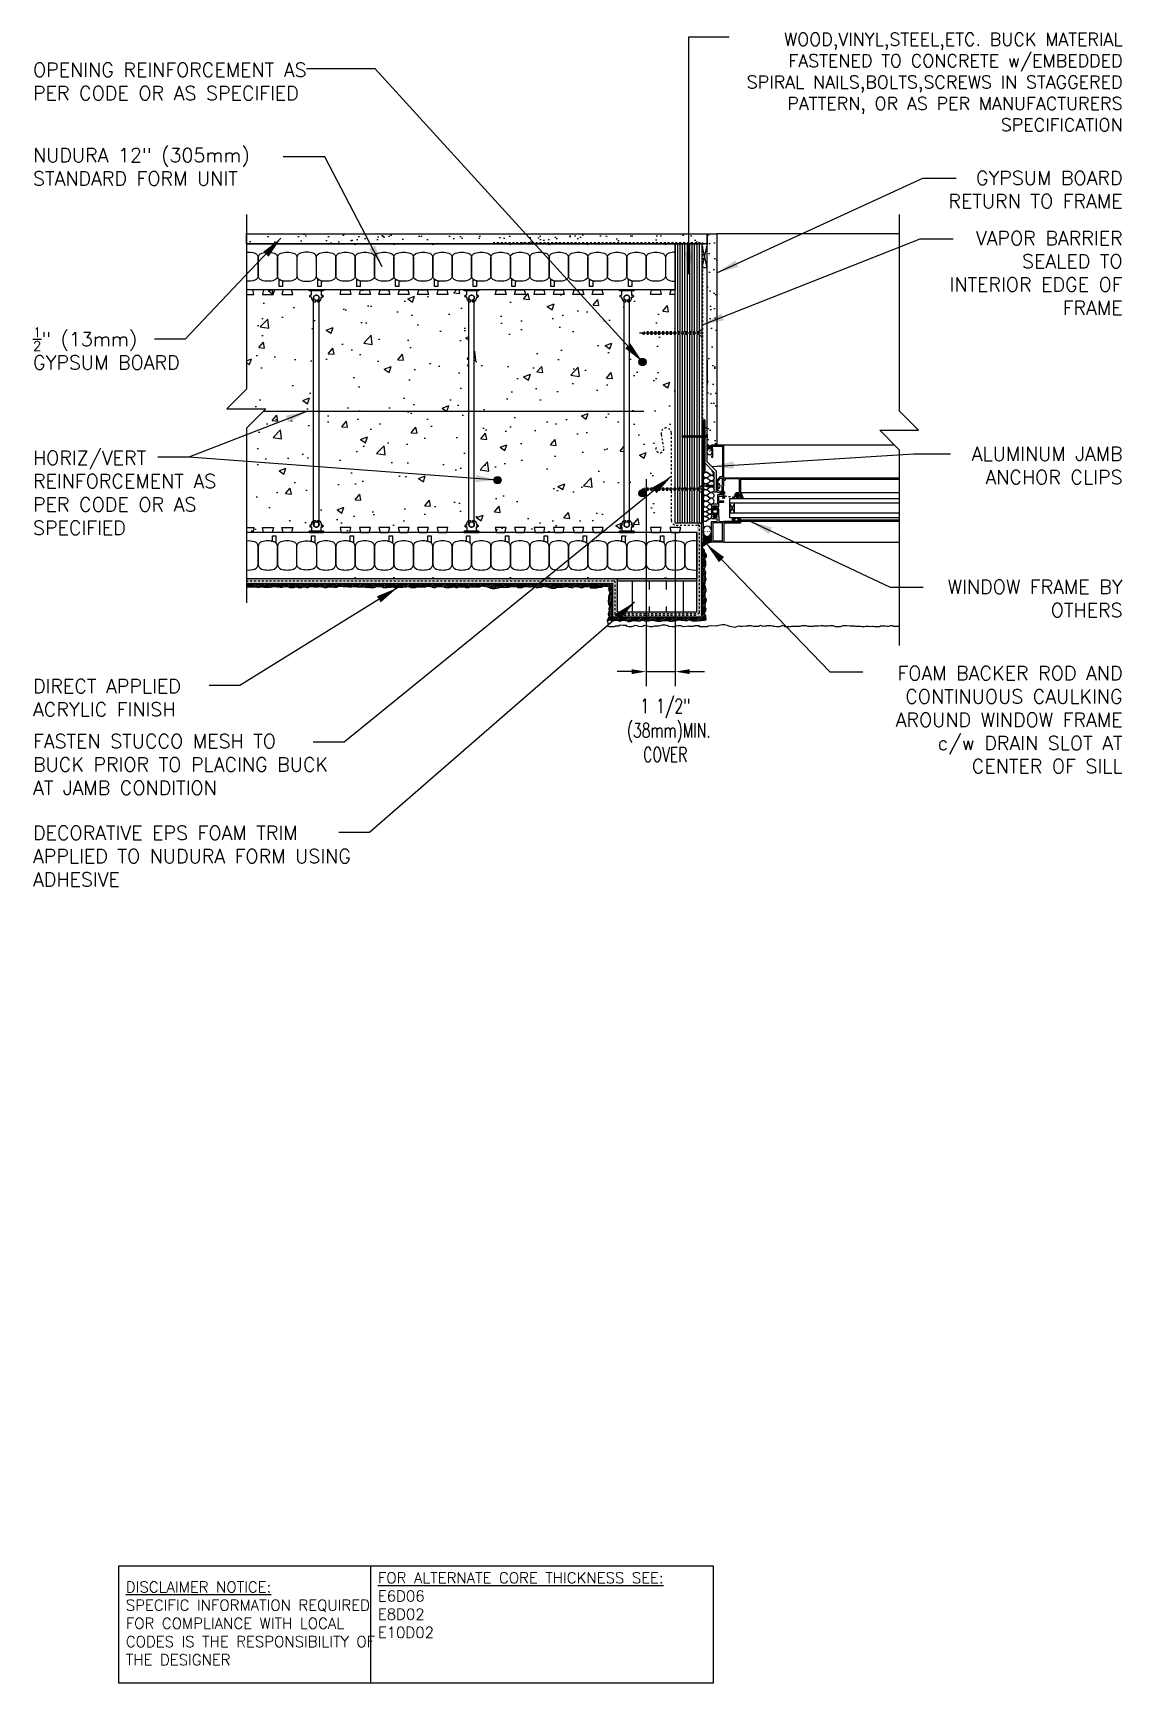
# Model space of a CAD drawing. Header units: inches. Extents: x 2950.6 to 3006.8, y 456.5 to 541.5.
import ezdxf

# ---------------------------------------------------------------- set-up
doc = ezdxf.new("R2010")
doc.units = ezdxf.units.IN
doc.header["$LTSCALE"] = 0.5
doc.header["$MEASUREMENT"] = 0
doc.linetypes.add('DASHED2', pattern=[0.375, 0.25, -0.125])
doc.linetypes.add('HIDDEN2', pattern=[0.1875, 0.125, -0.0625])
doc.layers.get('0').update_dxf_attribs({"linetype": 'CONTINUOUS'})
doc.layers.get('Defpoints').update_dxf_attribs({"linetype": 'CONTINUOUS'})
for name, color, linetype in [('HATCH', 12, 'CONTINUOUS'), ('LINE18', 9, 'CONTINUOUS'), ('line25', 2, 'CONTINUOUS'), ('LINE50', 5, 'CONTINUOUS'), ('LINE65', 3, 'CONTINUOUS'), ('LINE9', 9, 'CONTINUOUS'), ('TEXT', 4, 'CONTINUOUS')]:
    doc.layers.add(name, color=color, linetype=linetype)
doc.styles.add('DIM', font='romans.shx', dxfattribs={"width": 0.7})
doc.styles.get("Standard").update_dxf_attribs({"font": 'romans.shx'})
doc.dimstyles.new('ext_12', dxfattribs={"dimscale": 12, "dimtxt": 0.09375, "dimasz": 0.09375, "dimexe": 0.09375, "dimexo": 0.0625, "dimgap": 0.0625, "dimtad": 1, "dimdec": 1, "dimzin": 3, "dimdsep": 46, "dimlunit": 4, "dimtxsty": 'DIM', "dimcen": 0.09, "dimdle": 0.09375, "dimclrt": 4, "dimadec": 0, "dimazin": 0, "dimtfac": 1, "dimtdec": 1, "dimtmove": 2, "dimatfit": 3, "dimfxl": 0, "dimfrac": 2, "dimtolj": 1, "dimtzin": 0, "dimarcsym": 0})
doc.dimstyles.new('ext_8', dxfattribs={"dimscale": 8, "dimtxt": 0.09375, "dimasz": 0.09375, "dimexe": 0.09375, "dimexo": 0.0625, "dimgap": 0.0625, "dimtad": 1, "dimdec": 1, "dimzin": 3, "dimdsep": 46, "dimlunit": 4, "dimtxsty": 'DIM', "dimcen": 0.09, "dimdle": 0.09375, "dimclrt": 4, "dimadec": 0, "dimazin": 0, "dimtfac": 1, "dimtdec": 1, "dimtmove": 2, "dimatfit": 3, "dimfxl": 0, "dimfrac": 2, "dimtolj": 1, "dimtzin": 0, "dimarcsym": 0})

msp = doc.modelspace()

# ---------------------------------------------------------------- texts
at = {"layer": 'TEXT'}
for s, insert, char_height, width, attachment_point in [('{\\H0.9167x;WOOD,VINYL,STEEL,ETC. BUCK MATERIAL FASTENED TO CONCRETE w/EMBEDDED SPIRAL NAILS,BOLTS,SCREWS IN STAGGERED PATTERN, OR AS PER MANUFACTURERS SPECIFICATION}', (3006.78, 538.976), 0.72, 21.5323, 6), ('OPENING REINFORCEMENT AS PER CODE OR AS SPECIFIED', (2950.613, 539.966), 0.72, 15.35302, 1), ('\\A1;NUDURA 12" (305mm) STANDARD FORM UNIT', (2950.613, 534.616), 0.72, 13.87171, 4), ('GYPSUM BOARD RETURN TO FRAME', (3006.78, 534.396), 0.72, 12.27646, 3), ('VAPOR BARRIER SEALED TO INTERIOR EDGE OF FRAME', (3006.78, 531.303), 0.72, 10.66825, 3), ('\\A1;{\\H0.7x;\\S1/2;}" (13mm) GYPSUM BOARD', (2950.613, 525.251), 0.72, 10.53123, 4), ('HORIZ/VERT REINFORCEMENT AS PER CODE OR AS SPECIFIED', (2950.613, 517.816), 0.72, 10.53123, 4), ('ALUMINUM JAMB ANCHOR CLIPS', (3006.78, 520.183), 0.72, 12.27646, 3), (' WINDOW FRAME BY OTHERS', (3006.78, 513.325), 0.72, 12.27646, 3), ('FOAM BACKER ROD AND CONTINUOUS CAULKING AROUND WINDOW FRAME c/w DRAIN SLOT AT CENTER OF SILL ', (3006.78, 508.886), 0.72, 14.78316, 3), ('DIRECT APPLIED ACRYLIC FINISH ', (2950.613, 507.26), 0.72, 10.53123, 4), ('FASTEN STUCCO MESH TO BUCK PRIOR TO PLACING BUCK AT JAMB CONDITION', (2950.613, 503.813), 0.72, 16.55925, 4), ('DECORATIVE EPS FOAM TRIM APPLIED TO NUDURA FORM USING ADHESIVE ', (2950.613, 499.099), 0.72, 18.32514, 4), ('{\\LDISCLAIMER NOTICE:}\\PSPECIFIC INFORMATION REQUIRED FOR COMPLIANCE WITH LOCAL CODES IS THE RESPONSIBILITY OF THE DESIGNER', (2955.399, 459.567), 0.5625, 14.00235, 4), ('{\\LFOR ALTERNATE CORE THICKNESS SEE:\\P}E6D06\\PE8D02\\PE10D02', (2968.391, 460.507), 0.5625, 23.33295, 4)]:
    msp.add_mtext(s, dxfattribs=dict(at, insert=insert, char_height=char_height, width=width, attachment_point=attachment_point))

# ---------------------------------------------------------------- blocks, each defined once
blk = doc.blocks.new('Connector')
blk.add_point((0.271, 0))
at = {"layer": 'LINE9'}
for p, q in [((0, 0.375), (0, -0.375)), ((0.062, -0.375), (0.062, 0.375)), ((0.281, 0.25), (0.062, 0.25))]:
    blk.add_line(p, q, dxfattribs=at)
for points, weights in [([(0.007, 0.375), (0.004, 0.375), (0, 0.375)], [1, 0.972587069138, 0.950305488115]), ([(0.327, 0.343), (0.308, 0.343), (0.281, 0.317), (0.281, 0.297)], [1, 0.85355339, 0.85355339, 1]), ([(0.328, 0.343), (0.327, 0.343), (0.327, 0.343)], [1, 0.70710678, 1]), ([(0.375, 0.297), (0.375, 0.317), (0.348, 0.343), (0.329, 0.343)], [1, 0.85355339, 0.85355339, 1]), ([(0.406, 0.25), (0.546, 0.25), (0.619, 0.131)], [0.958404415409, 0.794674173519, 0.864651571113]), ([(0.619, 0.052), (0.612, 0.049), (0.604, 0.049)], [0.83615024178, 0.892081430621, 1]), ([(0, -0.375), (0.004, -0.375), (0.007, -0.375)], [0.950305488115, 0.972587069138, 1]), ([(0.281, -0.297), (0.281, -0.317), (0.308, -0.343), (0.327, -0.343)], [1, 0.85355339, 0.85355339, 1]), ([(0.327, -0.343), (0.281, -0.343), (0.281, -0.297)], [1, 0.70710678, 1]), ([(0.329, -0.343), (0.348, -0.343), (0.375, -0.317), (0.375, -0.297)], [1, 0.85355339, 0.85355339, 1]), ([(0.375, -0.297), (0.375, -0.343), (0.329, -0.343)], [1, 0.70710678, 1]), ([(0.619, -0.131), (0.546, -0.25), (0.406, -0.25)], [0.864651574428, 0.794674169686, 0.958404415195]), ([(0.604, -0.049), (0.612, -0.049), (0.619, -0.052)], [1, 0.89208144177, 0.836150253337])]:
    blk.add_rational_spline(points, weights, degree=2, dxfattribs=at)
for points, degree in [([(0, 0.375), (0.002, 0.375), (0.005, 0.375), (0.007, 0.375)], 3), ([(0.007, 0.375), (0.021, 0.375), (0.051, 0.375), (0.062, 0.375), (0.062, 0.375)], 3), ([(0.281, 0.25), (0.281, 0.297)], 1), ([(0.327, 0.343), (0.327, 0.343), (0.328, 0.343), (0.328, 0.343)], 3), ([(0.328, 0.343), (0.329, 0.343), (0.329, 0.343), (0.329, 0.343)], 3), ([(0.375, 0.25), (0.375, 0.297)], 1), ([(0.406, 0.25), (0.375, 0.25)], 1), ([(0.406, 0.25), (0.406, 0.25)], 1), ([(0.406, 0.25), (0.406, 0.25)], 1), ([(0.406, 0.25), (0.406, 0.25)], 1), ([(0.406, 0.25), (0.406, 0.25)], 1), ([(0.406, 0.25), (0.406, 0.25)], 1), ([(0.406, 0.25), (0.406, 0.25)], 1), ([(0.406, 0.25), (0.406, 0.25)], 1), ([(0.406, 0.25), (0.406, 0.25)], 1), ([(0.406, 0.25), (0.406, 0.25)], 1), ([(0.406, 0.25), (0.406, 0.25)], 1), ([(0.406, 0.25), (0.406, 0.25)], 1), ([(0.406, 0.25), (0.406, 0.25)], 1), ([(0.406, 0.25), (0.406, 0.25)], 1), ([(0.406, 0.25), (0.406, 0.25)], 1), ([(0.406, 0.25), (0.406, 0.25)], 1), ([(0.406, 0.25), (0.406, 0.25)], 1), ([(0.406, 0.25), (0.406, 0.25)], 1), ([(0.406, 0.25), (0.406, 0.25)], 1), ([(0.406, 0.25), (0.406, 0.25)], 1), ([(0.406, 0.25), (0.406, 0.25)], 1), ([(0.406, 0.25), (0.406, 0.25)], 1), ([(0.406, 0.25), (0.406, 0.25)], 1), ([(0.406, 0.25), (0.406, 0.25)], 1), ([(0.406, 0.25), (0.406, 0.25)], 1), ([(0.604, 0.049), (0.532, 0.049)], 1), ([(0.532, 0.049), (0.532, 0.049)], 1), ([(0.532, 0.049), (0.532, 0.049)], 1), ([(0.532, 0.049), (0.532, 0.049)], 1), ([(0.532, 0.049), (0.532, 0.049)], 1), ([(0.532, 0.049), (0.532, 0.049)], 1), ([(0.532, 0.049), (0.532, 0.049)], 1), ([(0.532, 0.049), (0.532, 0.049)], 1), ([(0.532, 0.049), (0.532, 0.049)], 1), ([(0.532, 0.049), (0.532, 0.049)], 1), ([(0.532, 0.049), (0.532, 0.049)], 1), ([(0.604, 0.049), (0.609, 0.049), (0.614, 0.05), (0.619, 0.052)], 3), ([(0.604, 0.049), (0.604, 0.049)], 1), ([(0.604, 0.049), (0.604, 0.049)], 1), ([(0.604, 0.049), (0.604, 0.049)], 1), ([(0.604, 0.049), (0.604, 0.049)], 1), ([(0.619, 0.131), (0.619, 0.052)], 1), ([(0.619, 0.131), (0.619, 0.131)], 1), ([(0.619, 0.131), (0.619, 0.131)], 1), ([(0.619, 0.131), (0.619, 0.131)], 1), ([(0.619, 0.131), (0.619, 0.131)], 1), ([(0.007, -0.375), (0.005, -0.375), (0.002, -0.375), (0, -0.375)], 3), ([(0.062, -0.375), (0.062, -0.375), (0.051, -0.375), (0.021, -0.375), (0.007, -0.375)], 3), ([(0.062, -0.25), (0.281, -0.25)], 1), ([(0.281, -0.297), (0.281, -0.25)], 1), ([(0.281, -0.25), (0.281, -0.297)], 1), ([(0.328, -0.343), (0.328, -0.343), (0.327, -0.343), (0.327, -0.343)], 3), ([(0.329, -0.343), (0.329, -0.343), (0.329, -0.343), (0.328, -0.343)], 3), ([(0.375, -0.25), (0.375, -0.297)], 1), ([(0.375, -0.297), (0.375, -0.25)], 1), ([(0.406, -0.25), (0.375, -0.25)], 1), ([(0.406, -0.25), (0.406, -0.25)], 1), ([(0.406, -0.25), (0.406, -0.25)], 1), ([(0.406, -0.25), (0.406, -0.25)], 1), ([(0.406, -0.25), (0.406, -0.25)], 1), ([(0.406, -0.25), (0.406, -0.25)], 1), ([(0.406, -0.25), (0.406, -0.25)], 1), ([(0.406, -0.25), (0.406, -0.25)], 1), ([(0.406, -0.25), (0.406, -0.25)], 1), ([(0.406, -0.25), (0.406, -0.25)], 1), ([(0.406, -0.25), (0.406, -0.25)], 1), ([(0.406, -0.25), (0.406, -0.25)], 1), ([(0.532, -0.049), (0.604, -0.049)], 1), ([(0.604, -0.049), (0.58, -0.049), (0.556, -0.049), (0.532, -0.049)], 3), ([(0.532, -0.049), (0.532, -0.049)], 1), ([(0.532, -0.049), (0.532, -0.049)], 1), ([(0.532, -0.049), (0.532, -0.049)], 1), ([(0.532, -0.049), (0.532, -0.049)], 1), ([(0.619, -0.052), (0.614, -0.05), (0.609, -0.049), (0.604, -0.049)], 3), ([(0.604, -0.049), (0.604, -0.049)], 1), ([(0.604, -0.049), (0.604, -0.049)], 1), ([(0.604, -0.049), (0.604, -0.049)], 1), ([(0.604, -0.049), (0.604, -0.049)], 1), ([(0.604, -0.049), (0.604, -0.049)], 1), ([(0.604, -0.049), (0.604, -0.049)], 1), ([(0.604, -0.049), (0.604, -0.049)], 1), ([(0.604, -0.049), (0.604, -0.049)], 1), ([(0.619, -0.052), (0.619, -0.131)], 1), ([(0.619, -0.131), (0.619, -0.131)], 1), ([(0.619, -0.131), (0.619, -0.131)], 1), ([(0.619, -0.131), (0.619, -0.131)], 1), ([(0.619, -0.131), (0.619, -0.131)], 1)]:
    blk.add_open_spline(points, degree=degree, dxfattribs=at)
for points, weights, knots in [([(0.062, 0.375), (0.062, 0.375), (0.046, 0.375), (0.03, 0.375), (0.007, 0.375)], [0.868718858569, 0.861102746415, 1, 0.861102734288, 0.868718859898], [0, 0, 0, 0.5, 0.5, 1, 1, 1]), ([(0.532, 0.049), (0.472, 0.203), (0.333, 0.113), (0.157, 0), (0.333, -0.113), (0.472, -0.203), (0.532, -0.049)], [0.899508922286, 0.599718215298, 1, 0.54226024, 1, 0.599718224335, 0.899508908749], [0, 0, 0, 0.318112, 0.318112, 0.681888, 0.681888, 1, 1, 1]), ([(0.007, -0.375), (0.03, -0.375), (0.046, -0.375), (0.062, -0.375), (0.062, -0.375)], [0.868718859319, 0.861102739573, 1, 0.861102742958, 0.868718858948], [0, 0, 0, 0.5, 0.5, 1, 1, 1])]:
    blk.add_rational_spline(points, weights, degree=2, knots=knots, dxfattribs=at)
blk = doc.blocks.new('*D9')
at = {"layer": 'Defpoints', "color": 0}
for p in [(2982.222, 519.026), (2983.722, 516.276), (2983.722, 508.602)]:
    blk.add_point(p, dxfattribs=at)
at = {"layer": 'TEXT', "color": 0, "lineweight": -2}
for p, q in [((2982.222, 518.526), (2982.222, 507.852)), ((2983.722, 515.776), (2983.722, 507.852)), ((2981.472, 508.602), (2980.722, 508.602)), ((2982.222, 508.602), (2983.722, 508.602)), ((2984.472, 508.602), (2985.222, 508.602))]:
    blk.add_line(p, q, dxfattribs=at)
at = {"layer": 'TEXT', "color": 0}
for points in [[(2981.472, 508.727), (2981.472, 508.477), (2982.222, 508.602)], [(2984.472, 508.727), (2984.472, 508.477), (2983.722, 508.602)]]:
    blk.add_solid(points, dxfattribs=at)
at = {"layer": 'TEXT', "color": 4, "insert": (2983.207, 505.581), "char_height": 0.75, "attachment_point": 5, "style": 'DIM'}
blk.add_mtext('\\A1;1 1/2" \\P (38mm)MIN. \\PCOVER', dxfattribs=at)

# ---------------------------------------------------------------- dimensions: what is measured, and where the dimension line sits
at = {"layer": 'TEXT'}
dim = msp.add_linear_dim(base=(2983.722, 508.602), p1=(2982.222, 519.026), p2=(2983.722, 516.276), text='<> \\P (38mm)MIN. \\PCOVER', dimstyle='ext_8', dxfattribs=at)
dim.commit()
dim.dimension.update_dxf_attribs({"geometry": '*D9', "text_midpoint": (2983.207, 505.581), "dimtype": 160})

# ---------------------------------------------------------------- hatches: boundary and pattern name
at = {"layer": 'HATCH'}
h = msp.add_hatch(dxfattribs=at)
h.set_pattern_fill('AR-SAND', color=256, scale=0.5)
h.set_pattern_definition([(37.5, (82.3236, 43.5974), (-0.03149668, 0.96341188), [0, -0.76, 0, -0.85, 0, -0.8125]), (7.5, (82.3236, 43.5974), (0.88488835, 1.41107303), [0, -0.41, 0, -0.685, 0, -0.2625]), (327.5, (81.7086, 43.5974), (1.55707093, 0.00282953), [0, -0.25, 0, -0.9, 0, -1.175]), (317.5, (81.7086, 43.5974), (1.5030633, 0.4388378), [0, -0.125, 0, -0.59, 0, -0.675])])
h.paths.add_polyline_path([(2985.373, 531.151), (2961.613, 531.151), (2961.613, 530.651), (2985.373, 530.651)])
h.paths.add_polyline_path([(2985.873, 531.151), (2985.373, 531.151), (2985.373, 530.651), (2985.373, 527.161), (2985.373, 520.276), (2985.873, 520.276)])
h = msp.add_hatch(dxfattribs=at)
h.set_pattern_fill('AR-CONC', color=256, scale=0.5)
h.set_pattern_definition([(50, (0, 0), (3.586301, -0.3137607), [0.375, -4.125]), (355, (0, 0), (-0.6937567, 3.7609607), [0.3, -3.3]), (100.45144, (0.299, -0.026), (2.8925442, 3.4472), [0.318701, -3.5057106]), (46.1842, (0, 1), (5.3362067, -0.8275964), [0.5625, -6.1875]), (96.63564, (0.4447, 0.931), (4.67331, 4.870593), [0.478052, -5.258569]), (351.18416, (0, 1), (4.67331, 4.870593), [0.45, -4.95]), (21, (0.5, 0.75), (2.9845353, -2.0130945), [0.375, -4.125]), (326, (0.5, 0.75), (1.2165767, 3.6257502), [0.3, -3.3]), (71.45144, (0.7487, 0.5822), (4.201112, 1.6126558), [0.318701, -3.5057106]), (37.5, (0, 0), (0.0607993, 1.66446927), [0, -3.26, 0, -3.35, 0, -3.3125]), (7.5, (0, 0), (1.3153477, 1.9720586), [0, -1.91, 0, -3.185, 0, -1.2625]), (327.5, (-1.115, 0), (2.6691122, -0.11277436), [0, -1.25, 0, -3.9, 0, -5.175]), (317.5, (-1.615, 0), (2.9159308, 0.500525), [0, -1.625, 0, -2.59, 0, -3.675])])
h.paths.add_polyline_path([(2965.597, 528.268), (2972.847, 528.268), (2973.091, 527.657), (2973.081, 516.388), (2972.847, 515.776), (2965.597, 515.776), (2965.363, 516.388), (2965.363, 527.663)])
h.paths.add_polyline_path([(2973.597, 528.268), (2980.847, 528.268), (2981.091, 527.657), (2981.081, 516.388), (2980.847, 515.776), (2973.597, 515.776), (2973.363, 516.388), (2973.363, 527.663)])
h.paths.add_polyline_path([(2981.597, 528.268), (2983.722, 528.268), (2983.722, 515.776), (2981.597, 515.776), (2981.363, 516.388), (2981.363, 527.663)])
h.paths.add_polyline_path([(2961.613, 528.276), (2964.847, 528.276), (2965.13, 527.657), (2965.091, 516.395), (2964.847, 515.776), (2961.613, 515.776), (2961.613, 521.151), (2962.613, 522.151), (2960.613, 522.151), (2961.613, 523.151)])
h = msp.add_hatch(color=7, dxfattribs=at)
h.dxf.hatch_style = 1
h.paths.add_polyline_path([(2985.154, 515.487), (2985.092, 515.487), (2985.092, 515.27), (2985.092, 515.267, 1), (2985.154, 515.27)])
h.paths.add_polyline_path([(2985.154, 515.987), (2985.092, 515.987), (2985.092, 515.737), (2985.154, 515.737)])
h.paths.add_polyline_path([(2985.154, 516.487), (2985.092, 516.487), (2985.092, 516.237), (2985.154, 516.237)])
h.paths.add_polyline_path([(2985.154, 516.987), (2985.092, 516.987), (2985.092, 516.737), (2985.154, 516.737)])
h.paths.add_polyline_path([(2985.154, 517.487), (2985.092, 517.487), (2985.092, 517.237), (2985.154, 517.237)])
h.paths.add_polyline_path([(2985.154, 517.987), (2985.092, 517.987), (2985.092, 517.737), (2985.154, 517.737)])
h.paths.add_polyline_path([(2985.154, 518.487), (2985.092, 518.487), (2985.092, 518.237), (2985.154, 518.237)])
h.paths.add_polyline_path([(2985.154, 518.856, -0.414214), (2985.17, 518.872, 0.414214), (2985.248, 518.95), (2985.248, 518.987), (2985.185, 518.987), (2985.185, 518.95, -0.414214), (2985.17, 518.934, 0.414214), (2985.092, 518.856), (2985.092, 518.737), (2985.154, 518.737)])
h.paths.add_polyline_path([(2985.248, 519.487), (2985.185, 519.487), (2985.185, 519.237), (2985.248, 519.237)])
h.paths.add_polyline_path([(2985.248, 519.987), (2985.185, 519.987), (2985.185, 519.737), (2985.248, 519.737)])
h.paths.add_polyline_path([(2985.248, 520.487), (2985.185, 520.487), (2985.185, 520.237), (2985.248, 520.237)])
h.paths.add_polyline_path([(2985.248, 520.987), (2985.185, 520.987), (2985.185, 520.737), (2985.248, 520.737)])
h.paths.add_polyline_path([(2985.248, 521.487), (2985.185, 521.487), (2985.185, 521.237), (2985.248, 521.237)])
h = msp.add_hatch(dxfattribs=at)
h.set_pattern_fill('ANSI37', color=256, scale=0.5, angle=90, style=0)
h.set_pattern_definition([(135, (82.323626, 37.59743), (-0.0441941738, -0.0441941738), []), (225, (82.323626, 37.59743), (0.0441941738, -0.0441941738), [])])
edge = h.paths.add_edge_path()
edge.add_arc((2985.482, 520.401), 0.166, 228.86857, 311.13143, ccw=False)
edge.add_line((2985.373, 520.276), (2985.373, 519.932))
edge.add_ellipse((2985.492, 519.932), major_axis=(0, 0.175), ratio=0.676668, start_angle=-777.3194, end_angle=-630, ccw=False)
edge.add_line((2985.592, 520.027), (2985.592, 520.276))
edge = h.paths.add_edge_path()
edge.add_ellipse((2985.372, 515.839), major_axis=(0, 0.266), ratio=0.82418, start_angle=816.67135, end_angle=990, ccw=False)
edge.add_line((2985.154, 515.808), (2985.154, 515.27))
edge.add_arc((2985.123, 515.269), 0.0313, -177.60722, 2.39278, ccw=False)
edge.add_line((2985.092, 515.267), (2985.092, 515.02))
edge.add_arc((2985.853, 514.148), 1.158, 103.04657, 131.12215, ccw=False)
edge.add_line((2985.592, 515.276), (2985.592, 515.839))
h = msp.add_hatch(dxfattribs=at)
h.set_pattern_fill('ANSI37', color=256, scale=0.5, angle=90, style=0)
h.set_pattern_definition([(135, (3507.209175, -2204.112254), (-0.0441941738, -0.0441941738), []), (225, (3507.209175, -2204.112254), (0.0441941738, -0.0441941738), [])])
h.paths.add_polyline_path([(2986.751, 516.531), (2986.998, 516.531, -0.973119), (2987.003, 516.341), (2986.751, 516.341, -1.00028)])
h.paths.add_polyline_path([(2986.874, 516.348, 1), (2986.874, 516.523, 1)], flags=16)
h.paths.add_polyline_path([(2987.092, 517.702), (2987.092, 517.827, -0.392741), (2987.118, 517.807), (2987.229, 517.531), (2987.124, 517.531, 0.314564), (2986.781, 517.585), (2986.754, 517.589), (2986.754, 517.615, -0.149443), (2986.873, 517.718), (2986.874, 517.718, 0.192913), (2986.895, 517.726, -0.089226), (2986.989, 517.74), (2986.992, 517.721, 0.315299), (2986.995, 517.719)])
h.paths.add_polyline_path([(2985.713, 517.064, 0.772598), (2985.699, 517.089, -0.343149), (2985.687, 517.094), (2985.678, 517.11, -0.131652), (2985.677, 517.114), (2985.677, 517.133, -0.414214), (2985.685, 517.141), (2985.874, 517.141, -0.414214), (2985.882, 517.133), (2985.882, 517.114, -0.131652), (2985.881, 517.11), (2985.871, 517.094, -0.343149), (2985.86, 517.089, 0.772598), (2985.845, 517.064), (2985.953, 516.957), (2985.953, 516.75), (2985.845, 516.643, 0.772598), (2985.86, 516.618, -0.343149), (2985.871, 516.613), (2985.881, 516.597, -0.131652), (2985.882, 516.593), (2985.882, 516.574, -0.414214), (2985.874, 516.566), (2985.685, 516.566, -0.414214), (2985.677, 516.574), (2985.677, 516.593, -0.131652), (2985.678, 516.597), (2985.687, 516.613, -0.343149), (2985.699, 516.618, 0.772598), (2985.713, 516.643), (2985.606, 516.75), (2985.606, 516.957)])
h.paths.add_polyline_path([(2985.894, 516.881), (2985.894, 516.826, -0.323848), (2985.853, 516.769, -0.326502), (2985.705, 516.769, -0.323848), (2985.664, 516.826), (2985.664, 516.881, -0.323848), (2985.705, 516.938, -0.326502), (2985.853, 516.938, -0.323848)], flags=16)
h = msp.add_hatch(dxfattribs=at)
h.set_pattern_fill('AR-SAND', color=256, scale=0.05)
h.set_pattern_definition([(37.5, (298.77395, 14.09029), (-0.003149668, 0.0963411885), [0, -0.076, 0, -0.085, 0, -0.08125]), (7.5, (298.77395, 14.09029), (0.088488835, 0.141107303), [0, -0.041, 0, -0.0685, 0, -0.02625]), (327.5, (298.71245, 14.09029), (0.155707093, 0.0002829527), [0, -0.025, 0, -0.09, 0, -0.1175]), (317.5, (298.71245, 14.09029), (0.15030633, 0.043883778), [0, -0.0125, 0, -0.059, 0, -0.0675])])
h.paths.add_polyline_path([(2984.842, 513.401), (2980.746, 513.401), (2980.746, 513.276), (2984.842, 513.276)])
h.paths.add_polyline_path([(2985.092, 511.426), (2984.842, 511.426), (2984.842, 516.276), (2985.092, 516.276)])
h.paths.add_polyline_path([(2980.746, 511.676), (2985.092, 511.676), (2985.092, 511.426), (2980.746, 511.426)])
h.paths.add_polyline_path([(2980.496, 513.151), (2980.746, 513.151), (2980.746, 511.426), (2980.496, 511.426)])
h.paths.add_polyline_path([(2961.613, 513.401), (2980.746, 513.401), (2980.746, 513.151), (2961.613, 513.151)])
h.paths.add_polyline_path([(2984.842, 511.676), (2985.092, 511.676), (2985.092, 511.426), (2984.842, 511.426)], flags=16)
h = msp.add_hatch(dxfattribs=at)
h.set_pattern_fill('ANSI31', color=256, scale=0.5)
h.set_pattern_definition([(45, (82.323626, 37.59743), (-0.0441941738, 0.0441941738), [])])
h.paths.add_polyline_path([(2961.613, 512.965), (2961.667, 512.968), (2961.75, 512.975), (2962.092, 512.975), (2962.153, 512.961), (2962.268, 512.957), (2962.34, 512.968), (2962.401, 512.979), (2962.506, 512.961), (2962.621, 512.947), (2962.754, 512.947), (2962.841, 512.957), (2962.938, 512.979), (2963.031, 512.983), (2963.136, 512.983), (2963.19, 512.975), (2963.273, 512.972), (2963.352, 512.95), (2963.453, 512.947), (2963.521, 512.972), (2963.604, 512.99), (2963.703, 512.993), (2963.8, 512.957), (2963.876, 512.943), (2963.966, 512.943), (2964.02, 512.946), (2964.038, 512.946), (2964.117, 512.954), (2964.142, 512.968), (2964.149, 512.972), (2964.225, 512.972), (2964.268, 512.957), (2964.275, 512.936), (2964.318, 512.932), (2964.372, 512.936), (2964.444, 512.936), (2964.48, 512.939), (2964.488, 512.95), (2964.498, 512.957), (2964.516, 512.968), (2964.646, 512.968), (2964.714, 512.943), (2964.801, 512.943), (2964.819, 512.957), (2964.848, 512.972), (2964.873, 512.982), (2964.963, 512.99), (2965.024, 512.993), (2965.06, 512.982), (2965.085, 512.979), (2965.132, 512.968), (2965.19, 512.968), (2965.291, 512.964), (2965.319, 512.972), (2965.366, 512.982), (2965.384, 512.982), (2965.503, 512.972), (2965.597, 512.968), (2965.635, 512.943), (2965.753, 512.946), (2965.833, 512.968), (2965.923, 512.968), (2966.002, 512.964), (2966.095, 512.964), (2966.142, 512.954), (2966.275, 512.957), (2966.319, 512.99), (2966.384, 513), (2966.51, 513), (2966.578, 512.99), (2966.636, 512.982), (2966.711, 512.982), (2966.79, 512.993), (2966.866, 512.972), (2967.042, 512.972), (2967.107, 512.993), (2967.226, 512.993), (2967.302, 512.979), (2967.474, 512.979), (2967.53, 512.975), (2967.581, 512.964), (2967.75, 512.961), (2967.851, 512.95), (2968.002, 512.936), (2968.092, 512.936), (2968.2, 512.939), (2968.337, 512.99), (2968.419, 512.993), (2968.589, 512.99), (2968.686, 512.946), (2968.801, 512.939), (2968.873, 512.939), (2968.942, 512.95), (2969.01, 512.957), (2969.078, 512.961), (2969.186, 512.964), (2969.244, 512.932), (2969.334, 512.932), (2969.455, 512.95), (2969.682, 512.95), (2969.736, 512.968), (2969.859, 512.979), (2969.988, 512.982), (2970.093, 512.946), (2970.197, 512.939), (2970.337, 512.946), (2970.373, 512.961), (2970.417, 512.972), (2970.496, 512.975), (2970.593, 512.975), (2970.705, 512.968), (2970.809, 512.968), (2970.863, 512.979), (2970.917, 512.997), (2970.986, 513), (2971.072, 512.997), (2971.187, 512.997), (2971.202, 512.954), (2971.274, 512.946), (2971.349, 512.946), (2971.389, 512.964), (2971.428, 512.982), (2971.486, 512.986), (2971.616, 512.986), (2971.702, 512.982), (2971.785, 512.979), (2971.809, 512.957), (2971.892, 512.946), (2972.108, 512.946), (2972.14, 512.954), (2972.183, 512.961), (2972.241, 512.961), (2972.353, 512.972), (2972.385, 512.936), (2972.435, 512.928), (2972.5, 512.932), (2972.515, 512.957), (2972.554, 512.975), (2972.651, 512.979), (2972.785, 512.968), (2972.817, 512.968), (2972.885, 512.954), (2972.932, 512.936), (2973.08, 512.936), (2973.112, 512.95), (2973.206, 512.964), (2973.379, 512.968), (2973.512, 512.968), (2973.602, 512.961), (2973.771, 513.026), (2973.85, 513.011), (2974.038, 512.975), (2974.167, 512.928), (2974.29, 512.889), (2974.426, 512.882), (2974.506, 512.907), (2974.617, 512.928), (2974.735, 512.954), (2974.969, 512.943), (2975.142, 512.957), (2975.192, 512.993), (2975.365, 512.993), (2975.595, 512.997), (2975.595, 512.946), (2975.707, 512.939), (2975.83, 512.939), (2975.905, 512.972), (2975.984, 512.982), (2976.121, 512.982), (2976.182, 512.964), (2976.254, 512.972), (2976.434, 512.986), (2976.553, 512.946), (2976.679, 512.946), (2976.812, 512.961), (2976.87, 513), (2977.008, 512.993), (2977.167, 512.979), (2977.224, 512.936), (2977.365, 512.9), (2977.534, 512.91), (2977.624, 512.936), (2977.71, 512.95), (2977.825, 512.954), (2977.905, 512.954), (2977.987, 512.972), (2978.031, 512.99), (2978.142, 512.986), (2978.254, 512.954), (2978.365, 512.946), (2978.44, 512.928), (2978.512, 512.982), (2978.598, 512.99), (2978.728, 512.972), (2978.814, 512.939), (2978.926, 512.928), (2979.03, 512.975), (2979.091, 512.993), (2979.228, 512.99), (2979.315, 512.972), (2979.354, 512.921), (2979.455, 512.921), (2979.531, 512.928), (2979.689, 512.914), (2979.757, 512.954), (2979.919, 512.954), (2979.977, 512.986), (2980.189, 513), (2980.24, 512.986), (2980.333, 512.982), (2980.333, 512.914), (2980.301, 512.903), (2980.287, 512.889), (2980.294, 512.838), (2980.305, 512.784), (2980.341, 512.687), (2980.359, 512.669), (2980.319, 512.572), (2980.294, 512.532), (2980.272, 512.45), (2980.279, 512.385), (2980.266, 512.247), (2980.266, 512.196), (2980.273, 512.128), (2980.284, 512.059), (2980.316, 512.034), (2980.327, 511.991), (2980.334, 511.937), (2980.316, 511.89), (2980.295, 511.861), (2980.291, 511.822), (2980.309, 511.775), (2980.298, 511.699), (2980.273, 511.624), (2980.266, 511.566), (2980.288, 511.476), (2980.309, 511.462), (2980.298, 511.39), (2980.252, 511.329), (2980.266, 511.26), (2980.298, 511.257), (2980.381, 511.267), (2980.453, 511.228), (2980.543, 511.22), (2980.619, 511.249), (2980.716, 511.253), (2980.741, 511.253), (2980.849, 511.199), (2980.929, 511.228), (2981.037, 511.246), (2981.242, 511.224), (2981.271, 511.188), (2981.357, 511.188), (2981.447, 511.203), (2981.508, 511.228), (2981.541, 511.231), (2981.627, 511.235), (2981.703, 511.228), (2981.889, 511.202), (2981.968, 511.242), (2982.101, 511.249), (2982.148, 511.213), (2982.335, 511.22), (2982.533, 511.249), (2982.587, 511.249), (2982.695, 511.217), (2982.814, 511.195), (2982.976, 511.209), (2983.062, 511.217), (2983.188, 511.238), (2983.332, 511.242), (2983.433, 511.209), (2983.581, 511.206), (2983.739, 511.227), (2983.815, 511.26), (2983.941, 511.267), (2984.031, 511.253), (2984.15, 511.253), (2984.207, 511.235), (2984.348, 511.242), (2984.466, 511.285), (2984.523, 511.245), (2984.678, 511.206), (2984.851, 511.224), (2984.927, 511.245), (2985.067, 511.242), (2985.092, 511.254), (2985.127, 511.26), (2985.227, 511.256), (2985.307, 511.274), (2985.296, 511.465), (2985.256, 511.544), (2985.231, 511.616), (2985.271, 511.688), (2985.303, 511.739), (2985.31, 511.814), (2985.274, 511.89), (2985.267, 511.94), (2985.263, 512.034), (2985.278, 512.095), (2985.285, 512.135), (2985.328, 512.287), (2985.299, 512.367), (2985.26, 512.46), (2985.256, 512.572), (2985.26, 512.647), (2985.303, 512.723), (2985.321, 512.788), (2985.303, 512.896), (2985.274, 512.968), (2985.238, 513.065), (2985.26, 513.173), (2985.26, 513.234), (2985.303, 513.314), (2985.321, 513.386), (2985.281, 513.45), (2985.274, 513.504), (2985.274, 513.591), (2985.299, 513.659), (2985.303, 513.702), (2985.289, 513.767), (2985.267, 513.803), (2985.227, 513.861), (2985.242, 513.959), (2985.267, 514.006), (2985.292, 514.078), (2985.303, 514.179), (2985.296, 514.291), (2985.26, 514.319), (2985.256, 514.377), (2985.253, 514.456), (2985.289, 514.478), (2985.336, 514.521), (2985.339, 514.622), (2985.289, 514.683), (2985.26, 514.719), (2985.235, 514.787), (2985.235, 514.827), (2985.231, 514.874), (2985.199, 514.899), (2985.177, 514.921), (2985.152, 514.946), (2985.12, 514.978), (2985.1, 515.003), (2985.096, 515.009), (2985.092, 515.02), (2985.092, 511.426), (2980.496, 511.426), (2980.496, 513.151), (2961.613, 513.151)])
h = msp.add_hatch(dxfattribs=at)
h.set_pattern_fill('INSUL', color=256, scale=7, angle=90)
h.set_pattern_definition([(90, (298.774, 14.0903), (-2.625, 2e-16), []), (90, (297.899, 14.0903), (-2.625, 2e-16), [0.875, -0.875]), (90, (297.024, 14.0903), (-2.625, 2e-16), [0.875, -0.875])])
h.paths.add_polyline_path([(2984.842, 513.276), (2980.746, 513.276), (2980.746, 511.676), (2984.842, 511.676)])
at = {"layer": 'LINE65'}
for points in [[(2982.222, 524.555, 1), (2981.847, 524.555, 1)], [(2974.744, 518.471, 1), (2974.369, 518.471, 1)], [(2982.222, 517.793, 1), (2981.847, 517.793, 1)]]:
    msp.add_hatch(color=256, dxfattribs=at).paths.add_polyline_path(points)

# ---------------------------------------------------------------- linework, layer by layer
at = {"layer": 'HATCH', "color": 4, "linetype": 'DASHED2', "ltscale": 0.5}
for p, q in [((2974.328, 530.713), (2985.123, 530.713)), ((2985.123, 530.713), (2985.123, 518.996))]:
    msp.add_line(p, q, dxfattribs=at)
at = {"layer": 'HATCH'}
for p, q in [((2983.847, 526.102), (2983.847, 530.651)), ((2983.972, 526.102), (2983.972, 530.651)), ((2984.097, 526.102), (2984.097, 530.651)), ((2984.222, 526.102), (2984.222, 530.651)), ((2984.347, 526.102), (2984.347, 530.651)), ((2984.597, 526.102), (2984.597, 530.651)), ((2984.722, 526.102), (2984.722, 530.651)), ((2984.847, 526.102), (2984.847, 530.651)), ((2984.972, 526.126), (2984.972, 530.651)), ((2985.373, 529.401), (2985.092, 530.651)), ((2985.373, 530.651), (2985.092, 529.401)), ((2995.259, 531.151), (2985.873, 531.151)), ((2985.092, 526.039), (2981.885, 526.039)), ((2983.847, 518.061), (2983.847, 525.977)), ((2983.972, 518.061), (2983.972, 525.977)), ((2984.097, 520.751), (2984.097, 525.977)), ((2984.222, 520.759), (2984.222, 525.977)), ((2984.347, 520.759), (2984.347, 525.977)), ((2984.597, 520.759), (2984.597, 525.977)), ((2984.722, 520.759), (2984.722, 525.977)), ((2984.847, 520.759), (2984.847, 525.977)), ((2984.972, 520.759), (2984.972, 525.953)), ((2984.097, 518.061), (2984.097, 520.706)), ((2984.222, 518.061), (2984.222, 520.697)), ((2984.347, 518.061), (2984.347, 520.697)), ((2984.597, 518.061), (2984.597, 520.697)), ((2984.722, 518.061), (2984.722, 520.697)), ((2984.847, 518.061), (2984.847, 520.697)), ((2984.972, 518.085), (2984.972, 520.697)), ((2995.019, 520.276), (2986.217, 520.276)), ((2987.092, 518.59), (2995.259, 518.59)), ((2985.092, 517.999), (2982.015, 517.999)), ((2983.847, 516.257), (2983.847, 517.936)), ((2983.972, 516.257), (2983.972, 517.936)), ((2984.097, 516.257), (2984.097, 517.936)), ((2984.222, 516.257), (2984.222, 517.936)), ((2984.347, 516.257), (2984.347, 517.936)), ((2984.597, 516.257), (2984.597, 517.936)), ((2984.722, 516.257), (2984.722, 517.936)), ((2984.847, 516.257), (2984.847, 517.936)), ((2984.972, 516.257), (2984.972, 517.912)), ((2985.097, 516.257), (2985.097, 517.918)), ((2987.092, 517.827), (2995.259, 517.827)), ((2985.456, 516.968), (2985.309, 517.08)), ((2985.309, 516.847), (2985.455, 516.959)), ((2985.35, 517.676), (2985.529, 517.539)), ((2985.529, 517.539), (2985.35, 517.676)), ((2985.35, 517.389), (2985.529, 517.527)), ((2985.529, 517.24), (2985.35, 517.377)), ((2985.35, 517.09), (2985.456, 517.202)), ((2985.606, 516.981), (2985.606, 516.726)), ((2985.953, 516.981), (2985.953, 516.726)), ((2985.455, 516.725), (2985.309, 516.837)), ((2985.309, 516.604), (2985.455, 516.716)), ((2985.455, 516.482), (2985.309, 516.594)), ((2985.309, 516.361), (2985.455, 516.473)), ((2995.259, 516.341), (2986.217, 516.341)), ((2995.259, 516.406), (2987.088, 516.406))]:
    msp.add_line(p, q, dxfattribs=at)
msp.add_lwpolyline([(2985.35, 518.585, -1.33151), (2985.35, 518.872), (2985.53, 518.735, 1.253869), (2985.607, 518.929, -1.253869), (2985.53, 518.735), (2985.35, 518.872, 1.33151), (2985.35, 518.585), (2985.53, 518.723, -1.33151), (2985.53, 518.436), (2985.35, 518.573, 1.33151), (2985.35, 518.286), (2985.53, 518.424, -1.33151), (2985.53, 518.137), (2985.35, 518.274, 1.33151), (2985.35, 517.987), (2985.529, 518.125, -1.33151), (2985.529, 517.838), (2985.35, 517.975, 1.33151), (2985.35, 517.688), (2985.529, 517.826, -1.33151), (2985.529, 517.539)], format="xyb", dxfattribs=at)
for points in [[(2987.092, 517.702), (2987.092, 517.827), (2987.094, 517.827, -0.36397), (2987.118, 517.807), (2987.229, 517.531), (2987.124, 517.531, 0.314564), (2986.781, 517.585), (2986.754, 517.589), (2986.754, 517.615, -0.264552), (2986.989, 517.74), (2986.992, 517.721, 0.315299), (2986.995, 517.719)], [(2985.863, 516.933, -0.273456), (2985.894, 516.881), (2985.894, 516.826, -0.273456), (2985.863, 516.773), (2985.839, 516.76, -0.256981), (2985.719, 516.76), (2985.695, 516.773, -0.273456), (2985.664, 516.826), (2985.664, 516.881, -0.273456), (2985.695, 516.933), (2985.719, 516.946, -0.256981), (2985.839, 516.946)], [(2987.003, 516.341), (2986.751, 516.341, -1), (2986.751, 516.531), (2986.998, 516.531, -0.973119)]]:
    msp.add_lwpolyline(points, format="xyb", close=True, dxfattribs=at)
at = {"layer": 'HATCH', "flags": 128}
for points in [[(2987.092, 518.526), (2995.259, 518.526)], [(2986.217, 515.276), (2995.259, 515.276)]]:
    msp.add_lwpolyline(points, dxfattribs=at)
at = {"layer": 'HATCH'}
msp.add_lwpolyline([(2995.259, 510.935), (2995.245, 510.932), (2995.199, 510.921), (2995.181, 510.921), (2995.062, 510.932), (2994.968, 510.935), (2994.93, 510.961), (2994.811, 510.957), (2994.732, 510.935), (2994.642, 510.935), (2994.563, 510.939), (2994.469, 510.939), (2994.422, 510.95), (2994.289, 510.946), (2994.246, 510.914), (2994.181, 510.903), (2994.055, 510.903), (2993.987, 510.914), (2993.929, 510.921), (2993.854, 510.921), (2993.774, 510.91), (2993.699, 510.932), (2993.634, 510.932), (2993.522, 510.932), (2993.458, 510.91), (2993.339, 510.91), (2993.263, 510.925), (2993.177, 510.925), (2993.09, 510.925), (2993.035, 510.928), (2992.984, 510.939), (2992.815, 510.943), (2992.714, 510.953), (2992.563, 510.968), (2992.473, 510.968), (2992.365, 510.964), (2992.228, 510.914), (2992.145, 510.91), (2991.976, 510.914), (2991.879, 510.957), (2991.764, 510.964), (2991.692, 510.964), (2991.623, 510.953), (2991.555, 510.946), (2991.486, 510.943), (2991.378, 510.939), (2991.321, 510.971), (2991.231, 510.971), (2991.109, 510.953), (2990.883, 510.953), (2990.829, 510.935), (2990.706, 510.925), (2990.576, 510.921), (2990.472, 510.957), (2990.368, 510.964), (2990.227, 510.957), (2990.191, 510.943), (2990.148, 510.932), (2990.069, 510.928), (2989.972, 510.928), (2989.86, 510.935), (2989.756, 510.935), (2989.702, 510.925), (2989.648, 510.907), (2989.579, 510.903), (2989.493, 510.907), (2989.403, 510.907), (2989.378, 510.907), (2989.363, 510.95), (2989.291, 510.957), (2989.216, 510.957), (2989.176, 510.939), (2989.136, 510.921), (2989.079, 510.917), (2989.021, 510.917), (2988.949, 510.917), (2988.863, 510.921), (2988.78, 510.925), (2988.756, 510.946), (2988.673, 510.957), (2988.601, 510.957), (2988.525, 510.957), (2988.457, 510.957), (2988.425, 510.95), (2988.403, 510.946), (2988.381, 510.943), (2988.324, 510.943), (2988.212, 510.932), (2988.18, 510.968), (2988.129, 510.975), (2988.065, 510.971), (2988.05, 510.946), (2988.011, 510.928), (2987.913, 510.925), (2987.78, 510.935), (2987.748, 510.935), (2987.679, 510.95), (2987.633, 510.968), (2987.485, 510.968), (2987.453, 510.953), (2987.359, 510.939), (2987.186, 510.935), (2987.053, 510.935), (2986.963, 510.943), (2986.794, 510.878), (2986.714, 510.892), (2986.527, 510.928), (2986.398, 510.975), (2986.275, 511.015), (2986.138, 511.022), (2986.059, 510.997), (2985.948, 510.975), (2985.83, 510.95), (2985.596, 510.96), (2985.423, 510.946), (2985.373, 510.91), (2985.2, 510.91), (2984.969, 510.906), (2984.969, 510.957), (2984.858, 510.964), (2984.735, 510.964), (2984.66, 510.932), (2984.58, 510.921), (2984.444, 510.921), (2984.382, 510.939), (2984.31, 510.932), (2984.13, 510.917), (2984.012, 510.957), (2983.886, 510.957), (2983.752, 510.942), (2983.695, 510.903), (2983.557, 510.91), (2983.398, 510.924), (2983.341, 510.968), (2983.2, 511.004), (2983.031, 510.993), (2982.941, 510.968), (2982.855, 510.953), (2982.739, 510.95), (2982.66, 510.95), (2982.577, 510.932), (2982.534, 510.914), (2982.423, 510.917), (2982.311, 510.95), (2982.199, 510.957), (2982.125, 510.975), (2982.053, 510.921), (2981.967, 510.914), (2981.837, 510.932), (2981.751, 510.964), (2981.639, 510.975), (2981.535, 510.928), (2981.473, 510.91), (2981.337, 510.914), (2981.25, 510.932), (2981.211, 510.982), (2981.11, 510.982), (2981.034, 510.975), (2980.876, 510.989), (2980.807, 510.95), (2980.645, 510.95), (2980.588, 510.917), (2980.375, 510.903), (2980.325, 510.917), (2980.231, 510.921), (2980.231, 510.989), (2980.264, 511), (2980.278, 511.015), (2980.271, 511.065), (2980.26, 511.119), (2980.224, 511.216), (2980.235, 511.234), (2980.259, 511.294)], dxfattribs=at)
msp.add_circle((2986.874, 516.436), 0.0875, dxfattribs=at)
for centre, radius, start, end in [((2985.276, 516.963), 0.122, 73.81509, 286.18491), ((2985.308, 517.533), 0.149, 73.81509, 286.18491), ((2985.308, 517.533), 0.149, 73.81509, 286.18491), ((2985.308, 517.234), 0.149, 73.81509, 286.18491), ((2985.489, 516.842), 0.122, 253.81509, 106.18491), ((2985.489, 517.085), 0.122, 253.81509, 106.18491), ((2985.571, 517.384), 0.149, 253.81509, 106.18491), ((2985.275, 516.72), 0.122, 73.81509, 286.18491), ((2985.275, 516.477), 0.122, 73.81509, 286.18491), ((2985.489, 516.599), 0.122, 253.81509, 106.18491)]:
    msp.add_arc(centre, radius, start, end, dxfattribs=at)
at = {"layer": 'LINE18'}
for p, q in [((2984.948, 526.102), (2985.092, 526.246)), ((2984.948, 525.977), (2985.092, 525.833)), ((2984.948, 518.061), (2985.092, 518.205)), ((2984.948, 517.936), (2985.092, 517.793)), ((2986.531, 517.531), (2995.259, 517.531)), ((2986.531, 516.531), (2986.531, 517.531)), ((2987.092, 516.247), (2986.217, 516.247)), ((2986.217, 516.247), (2986.217, 515.291)), ((2995.259, 516.531), (2986.531, 516.531)), ((2987.092, 516.341), (2987.092, 516.247))]:
    msp.add_line(p, q, dxfattribs=at)
at = {"layer": 'LINE18', "linetype": 'HIDDEN2'}
for p, q in [((2982.015, 526.039), (2982.135, 526.102)), ((2982.015, 526.039), (2982.135, 525.977)), ((2984.948, 526.102), (2982.135, 526.102)), ((2984.948, 525.977), (2982.135, 525.977)), ((2982.015, 517.999), (2982.135, 518.061)), ((2982.015, 517.999), (2982.135, 517.936)), ((2984.948, 518.061), (2982.135, 518.061)), ((2984.948, 517.936), (2982.135, 517.936))]:
    msp.add_line(p, q, dxfattribs=at)
at = {"layer": 'LINE18'}
for points in [[(2985.984, 517.342), (2986.217, 517.342), (2986.217, 517.392), (2985.984, 517.392), (2985.967, 517.382), (2985.967, 517.578, -0.414214), (2986.029, 517.64), (2986.167, 517.64), (2986.167, 517.578), (2986.175, 517.578, 0.325505), (2986.203, 517.599), (2986.217, 517.64), (2986.217, 517.812, 0.414214), (2986.202, 517.827), (2986.182, 517.827, 0.414214), (2986.167, 517.812), (2986.167, 517.705), (2986.084, 517.705), (2986.084, 517.869), (2985.908, 517.916), (2985.908, 518.416), (2986.049, 518.577), (2986.152, 518.577), (2986.152, 518.525, 0.36397), (2986.16, 518.515), (2986.205, 518.508, 0.466308), (2986.217, 518.517), (2986.217, 520.276), (2985.592, 520.276), (2985.592, 520.021, 0.414214), (2985.602, 520.011), (2985.607, 520.011, -0.414214), (2985.617, 520.001), (2985.617, 519.716, -0.414214), (2985.607, 519.706), (2985.602, 519.706, 0.414214), (2985.592, 519.696), (2985.592, 519.661, 0.414214), (2985.602, 519.651), (2985.657, 519.651, 0.414214), (2985.667, 519.661), (2985.667, 520.056, 0.414214), (2985.657, 520.066), (2985.652, 520.066, -0.414214), (2985.642, 520.076), (2985.642, 520.211), (2986.152, 520.211), (2986.152, 518.642), (2986.017, 518.642), (2985.843, 518.439), (2985.843, 517.867), (2986.019, 517.819), (2986.019, 517.705), (2985.902, 517.705), (2985.902, 517.231), (2985.65, 517.231, 0.414214), (2985.592, 517.173), (2985.592, 517.15, 0.065543), (2985.593, 517.143), (2985.615, 517.059), (2985.606, 516.982, 0.713293), (2985.623, 516.974), (2985.713, 517.064, 0.772598), (2985.699, 517.089, -0.343149), (2985.687, 517.094), (2985.678, 517.11, -0.131652), (2985.677, 517.114), (2985.677, 517.133, -0.414214), (2985.685, 517.141), (2985.874, 517.141, -0.414214), (2985.882, 517.133), (2985.882, 517.114, -0.131652), (2985.881, 517.11), (2985.871, 517.094, -0.343149), (2985.86, 517.089, 0.772598), (2985.845, 517.064), (2985.936, 516.974, 0.713293), (2985.953, 516.982), (2985.943, 517.059), (2985.966, 517.143, 0.065543), (2985.967, 517.15), (2985.967, 517.352)], [(2986.839, 517.768, 0.414214), (2986.854, 517.783), (2986.854, 517.815, -0.414214), (2986.869, 517.83), (2986.979, 517.83, 0.418403), (2987.041, 517.893), (2987.033, 518.47, 0.413933), (2986.972, 518.529), (2986.301, 518.52, 0.407793), (2986.287, 518.505, -0.413876), (2986.216, 518.436, 0.412234), (2986.201, 518.421), (2986.194, 517.903, -0.339454), (2986.182, 517.889), (2986.148, 517.88), (2986.147, 517.772), (2986.152, 517.772, -1), (2986.151, 517.742), (2986.145, 517.742, -0.372719), (2986.116, 517.769), (2986.113, 517.789), (2986.102, 517.874, -0.380036), (2986.139, 517.929), (2986.144, 517.93), (2986.152, 518.499, -0.457705), (2986.169, 518.513), (2986.217, 518.506), (2986.217, 518.59), (2987.092, 518.59), (2987.092, 517.77, -0.267949), (2987.085, 517.757), (2987.021, 517.72, -0.57735), (2986.998, 517.733), (2986.998, 517.78), (2986.904, 517.78), (2986.904, 517.748, -0.414214), (2986.874, 517.718), (2986.82, 517.718, -0.414214), (2986.805, 517.733), (2986.805, 517.753, -0.414214), (2986.82, 517.768)], [(2985.677, 516.574, 0.414214), (2985.685, 516.566), (2985.874, 516.566, 0.414214), (2985.882, 516.574), (2985.882, 516.593, 0.131652), (2985.881, 516.597), (2985.871, 516.613, 0.343149), (2985.86, 516.618, -0.772598), (2985.845, 516.643), (2985.936, 516.733, -0.713293), (2985.953, 516.725), (2985.943, 516.648), (2985.966, 516.563, -0.065543), (2985.967, 516.557), (2985.967, 516.341), (2986.602, 516.341), (2986.622, 516.321), (2986.642, 516.341), (2986.662, 516.321), (2986.682, 516.341), (2986.702, 516.321), (2986.722, 516.341), (2986.742, 516.321), (2986.762, 516.341), (2986.782, 516.321), (2986.802, 516.341), (2986.822, 516.321), (2986.842, 516.341), (2986.862, 516.321), (2986.882, 516.341), (2986.902, 516.321), (2986.922, 516.341), (2986.942, 516.321), (2986.962, 516.341), (2986.982, 516.321), (2987.002, 516.341), (2987.022, 516.321), (2987.042, 516.341), (2987.092, 516.341), (2987.092, 516.276), (2986.217, 516.276), (2986.217, 515.276), (2985.592, 515.276), (2985.592, 516.341), (2985.833, 516.341, 1), (2985.833, 516.476), (2985.65, 516.476, -0.414214), (2985.592, 516.534), (2985.592, 516.557, -0.065543), (2985.593, 516.563), (2985.615, 516.648), (2985.606, 516.725, -0.713293), (2985.623, 516.733), (2985.713, 516.643, -0.772598), (2985.699, 516.618, 0.343149), (2985.687, 516.613), (2985.678, 516.597, 0.131652), (2985.677, 516.593)]]:
    msp.add_lwpolyline(points, format="xyb", close=True, dxfattribs=at)
at = {"layer": 'LINE18', "linetype": 'HIDDEN2'}
msp.add_lwpolyline([(2986.232, 517.575), (2986.232, 517.83, 0.414214), (2986.227, 517.835), (2986.172, 517.835, -1), (2986.172, 517.86), (2986.244, 517.86, -0.414214), (2986.257, 517.848), (2986.257, 517.675, 0.370632), (2986.267, 517.663), (2986.97, 517.556, -0.995096), (2986.967, 517.538), (2986.271, 517.636, 0.455835), (2986.257, 517.624), (2986.257, 517.558, -0.414214), (2986.244, 517.545), (2986.172, 517.545, -1), (2986.172, 517.57), (2986.227, 517.57, 0.414214)], format="xyb", close=True, dxfattribs=at)
at = {"layer": 'LINE18'}
for points in [[(2986.531, 516.781), (2986.781, 516.781), (2986.781, 517.281), (2986.531, 517.281)], [(2986.152, 516.276), (2985.657, 516.276), (2985.657, 515.341), (2986.152, 515.341)]]:
    msp.add_lwpolyline(points, close=True, dxfattribs=at)
at = {"layer": 'line25'}
for p, q in [((2983.722, 530.651), (2985.222, 530.651)), ((2983.722, 526.039), (2983.722, 530.651)), ((2984.472, 526.102), (2984.472, 530.651)), ((2985.092, 530.651), (2985.092, 516.257)), ((2983.722, 528.276), (2961.613, 528.276)), ((2983.722, 516.257), (2983.722, 526.039)), ((2984.472, 520.759), (2984.472, 525.977)), ((2984.472, 518.061), (2984.472, 520.697)), ((2984.472, 516.257), (2984.472, 517.936)), ((2985.092, 516.257), (2983.722, 516.257)), ((2984.842, 515.776), (2961.613, 515.776)), ((2981.201, 515.607), (2981.222, 515.607)), ((2984.842, 515.776), (2984.842, 513.401))]:
    msp.add_line(p, q, dxfattribs=at)
at = {"layer": 'line25', "color": 12}
for p, q in [((2995.259, 517.281), (2986.531, 517.281)), ((2986.781, 516.781), (2986.531, 517.281)), ((2986.781, 517.281), (2986.531, 516.781)), ((2986.531, 516.781), (2995.259, 516.781))]:
    msp.add_line(p, q, dxfattribs=at)
at = {"layer": 'line25'}
for points in [[(2961.613, 528.026), (2962.003, 528.026), (2961.941, 528.276), (2961.613, 528.276)], [(2983.722, 528.026), (2983.441, 528.026), (2983.503, 528.276), (2983.722, 528.276)], [(2961.613, 516.026), (2962.003, 516.026), (2961.941, 515.776), (2961.613, 515.776)]]:
    msp.add_lwpolyline(points, dxfattribs=at)
for points in [[(2962.503, 528.276), (2962.441, 528.026), (2963.003, 528.026), (2962.941, 528.276)], [(2963.503, 528.276), (2963.441, 528.026), (2964.003, 528.026), (2963.941, 528.276)], [(2966.941, 528.276), (2967.003, 528.026), (2966.441, 528.026), (2966.503, 528.276)], [(2967.941, 528.276), (2968.003, 528.026), (2967.441, 528.026), (2967.503, 528.276)], [(2968.941, 528.276), (2969.003, 528.026), (2968.441, 528.026), (2968.503, 528.276)], [(2969.941, 528.276), (2970.003, 528.026), (2969.441, 528.026), (2969.503, 528.276)], [(2970.941, 528.276), (2971.003, 528.026), (2970.441, 528.026), (2970.503, 528.276)], [(2971.941, 528.276), (2972.003, 528.026), (2971.441, 528.026), (2971.503, 528.276)], [(2974.941, 528.276), (2975.003, 528.026), (2974.441, 528.026), (2974.503, 528.276)], [(2975.941, 528.276), (2976.003, 528.026), (2975.441, 528.026), (2975.503, 528.276)], [(2976.941, 528.276), (2977.003, 528.026), (2976.441, 528.026), (2976.503, 528.276)], [(2977.941, 528.276), (2978.003, 528.026), (2977.441, 528.026), (2977.503, 528.276)], [(2978.941, 528.276), (2979.003, 528.026), (2978.441, 528.026), (2978.503, 528.276)], [(2979.941, 528.276), (2980.003, 528.026), (2979.441, 528.026), (2979.503, 528.276)], [(2982.941, 528.276), (2983.003, 528.026), (2982.441, 528.026), (2982.503, 528.276)], [(2962.503, 515.776), (2962.441, 516.026), (2963.003, 516.026), (2962.941, 515.776)], [(2963.503, 515.776), (2963.441, 516.026), (2964.003, 516.026), (2963.941, 515.776)], [(2966.941, 515.776), (2967.003, 516.026), (2966.441, 516.026), (2966.503, 515.776)], [(2967.941, 515.776), (2968.003, 516.026), (2967.441, 516.026), (2967.503, 515.776)], [(2968.941, 515.776), (2969.003, 516.026), (2968.441, 516.026), (2968.503, 515.776)], [(2969.941, 515.776), (2970.003, 516.026), (2969.441, 516.026), (2969.503, 515.776)], [(2970.941, 515.776), (2971.003, 516.026), (2970.441, 516.026), (2970.503, 515.776)], [(2971.941, 515.776), (2972.003, 516.026), (2971.441, 516.026), (2971.503, 515.776)], [(2974.941, 515.776), (2975.003, 516.026), (2974.441, 516.026), (2974.503, 515.776)], [(2975.941, 515.776), (2976.003, 516.026), (2975.441, 516.026), (2975.503, 515.776)], [(2976.941, 515.776), (2977.003, 516.026), (2976.441, 516.026), (2976.503, 515.776)], [(2977.941, 515.776), (2978.003, 516.026), (2977.441, 516.026), (2977.503, 515.776)], [(2978.941, 515.776), (2979.003, 516.026), (2978.441, 516.026), (2978.503, 515.776)], [(2979.941, 515.776), (2980.003, 516.026), (2979.441, 516.026), (2979.503, 515.776)], [(2982.941, 515.776), (2983.003, 516.026), (2982.441, 516.026), (2982.503, 515.776)], [(2983.941, 515.776), (2984.003, 516.026), (2983.441, 516.026), (2983.503, 515.776)]]:
    msp.add_lwpolyline(points, close=True, dxfattribs=at)
at = {"layer": 'line25', "color": 12}
for centre, radius, start, end in [((2985.482, 520.401), 0.166, 228.86857, 311.13143), ((2985.853, 514.148), 1.158, 103.04657, 131.12215)]:
    msp.add_arc(centre, radius, start, end, dxfattribs=at)
msp.add_ellipse((2985.492, 519.932), major_axis=(0, 0.175), ratio=0.676668, start_param=-14.137167, end_param=-7.853982, dxfattribs=at)
at = {"layer": 'line25', "color": 12, "extrusion": (0, 0, -1)}
msp.add_ellipse((2985.372, 515.839), major_axis=(0, 0.266), ratio=0.82418, start_param=-10.995574, end_param=-4.712389, dxfattribs=at)
at = {"layer": 'LINE50'}
for p, q in [((2961.613, 530.651), (2983.722, 530.651)), ((2983.722, 530.651), (2983.722, 528.276)), ((2984.842, 515.776), (2984.842, 513.401)), ((2984.842, 513.401), (2984.842, 515.776)), ((2961.613, 513.401), (2984.842, 513.401))]:
    msp.add_line(p, q, dxfattribs=at)
at = {"layer": 'LINE50', "linetype": 'DASHED2', "ltscale": 0.5}
for p, q in [((2983.002, 520.818), (2983.118, 520.163)), ((2983.519, 520.897), (2983.519, 516.401)), ((2983.769, 516.151), (2984.904, 516.151)), ((2984.967, 511.655), (2984.967, 516.088)), ((2961.613, 513.276), (2980.558, 513.276)), ((2980.621, 511.572), (2980.621, 513.213)), ((2980.683, 511.592), (2984.904, 511.592)), ((2980.683, 511.509), (2984.842, 511.509))]:
    msp.add_line(p, q, dxfattribs=at)
for centre, radius, start, end in [((2983.255, 520.896), 0.265, 0.18391, 197.22919), ((2982.93, 520.084), 0.204, 162.81924, 22.639), ((2983.769, 516.401), 0.25, 180, 270), ((2984.904, 516.088), 0.0625, 0, 90), ((2980.558, 513.213), 0.0625, 360, 90), ((2980.683, 511.572), 0.0625, 180, 270), ((2984.904, 511.655), 0.0625, 270, 0)]:
    msp.add_arc(centre, radius, start, end, dxfattribs=at)
at = {"layer": 'LINE65', "flags": 128}
msp.add_lwpolyline([(2962.488, 522.026), (2982.107, 522.026)], dxfattribs=at)
at = {"layer": 'LINE65'}
for centre in [(2982.035, 524.555), (2974.556, 518.471), (2982.035, 517.793)]:
    msp.add_circle(centre, 0.188, dxfattribs=at)
at = {"layer": 'LINE9'}
for p, q in [((2961.613, 532.151), (2961.613, 523.151)), ((2995.259, 532.151), (2995.259, 522.036)), ((2961.613, 531.151), (2985.873, 531.151)), ((2985.373, 521.161), (2985.373, 531.151)), ((2985.873, 531.151), (2985.873, 520.276)), ((2985.373, 529.401), (2985.092, 529.401)), ((2965.081, 516.182), (2965.081, 527.87)), ((2965.363, 516.182), (2965.363, 527.87)), ((2973.081, 516.182), (2973.081, 527.87)), ((2973.363, 516.182), (2973.363, 527.87)), ((2981.081, 516.182), (2981.081, 527.87)), ((2981.363, 516.182), (2981.363, 527.87)), ((2985.373, 524.651), (2985.373, 523.401)), ((2960.613, 522.151), (2961.613, 523.151)), ((2960.613, 522.151), (2962.613, 522.151)), ((2962.613, 522.151), (2961.613, 521.151)), ((2996.259, 521.036), (2995.259, 522.036)), ((2961.613, 521.151), (2961.613, 512.151)), ((2984.052, 520.728), (2984.114, 520.759)), ((2984.114, 520.697), (2984.052, 520.728)), ((2984.092, 520.681), (2984.226, 520.775)), ((2984.114, 520.759), (2985.31, 520.759)), ((2984.114, 520.697), (2985.31, 520.697)), ((2984.155, 520.681), (2984.288, 520.775)), ((2984.217, 520.681), (2984.351, 520.775)), ((2984.28, 520.681), (2984.413, 520.775)), ((2984.342, 520.681), (2984.476, 520.775)), ((2984.405, 520.681), (2984.538, 520.775)), ((2984.467, 520.681), (2984.601, 520.775)), ((2984.53, 520.681), (2984.663, 520.775)), ((2984.592, 520.681), (2984.726, 520.775)), ((2984.655, 520.681), (2984.788, 520.775)), ((2984.717, 520.681), (2984.851, 520.775)), ((2984.78, 520.681), (2984.913, 520.775)), ((2984.842, 520.681), (2984.976, 520.775)), ((2984.905, 520.681), (2985.038, 520.775)), ((2984.967, 520.681), (2985.101, 520.775)), ((2985.03, 520.681), (2985.163, 520.775)), ((2985.092, 520.681), (2985.226, 520.775)), ((2985.155, 520.681), (2985.288, 520.775)), ((2985.31, 520.759), (2985.373, 520.822)), ((2985.31, 520.697), (2985.373, 520.634)), ((2985.373, 520.822), (2985.373, 520.634)), ((2994.259, 521.036), (2996.259, 521.036)), ((2994.259, 521.036), (2995.259, 520.036)), ((2995.259, 520.036), (2995.259, 509.945)), ((2985.231, 518.166), (2985.343, 518.217)), ((2985.343, 518.116), (2985.231, 518.166)), ((2985.343, 518.217), (2985.718, 518.217)), ((2985.718, 518.116), (2985.343, 518.116)), ((2985.908, 518.321), (2985.908, 518.012)), ((2985.092, 511.426), (2985.092, 516.276)), ((2984.842, 513.276), (2984.842, 515.776)), ((2961.613, 513.151), (2980.496, 513.151)), ((2980.496, 511.426), (2980.496, 513.151)), ((2980.746, 513.276), (2980.746, 513.401)), ((2980.746, 511.676), (2980.746, 513.276)), ((2980.746, 513.276), (2984.842, 513.276)), ((2984.842, 511.676), (2984.842, 513.276)), ((2980.496, 511.426), (2985.092, 511.426)), ((2980.746, 511.676), (2984.842, 511.676))]:
    msp.add_line(p, q, dxfattribs=at)
at = {"layer": 'LINE9', "ltscale": 0.5}
for p, q in [((2985.185, 521.554), (2985.185, 518.95)), ((2985.185, 518.996), (2985.185, 521.554)), ((2985.248, 521.554), (2985.248, 518.95)), ((2985.154, 518.856), (2985.154, 515.27))]:
    msp.add_line(p, q, dxfattribs=at)
at = {"layer": 'LINE9'}
for points in [[(2961.613, 531.151), (2985.373, 531.151), (2985.373, 530.651), (2961.613, 530.651)], [(2967.191, 530.651), (2967.222, 530.586), (2967.253, 530.651)], [(2969.191, 530.651), (2969.222, 530.586), (2969.253, 530.651)], [(2971.191, 530.651), (2971.222, 530.586), (2971.253, 530.651)], [(2975.191, 530.651), (2975.222, 530.586), (2975.253, 530.651)], [(2977.191, 530.651), (2977.222, 530.586), (2977.253, 530.651)], [(2979.191, 530.651), (2979.222, 530.586), (2979.253, 530.651)], [(2983.191, 530.651), (2983.222, 530.586), (2983.253, 530.651)], [(2967.191, 513.401), (2967.222, 513.465), (2967.253, 513.401)], [(2969.191, 513.401), (2969.222, 513.465), (2969.253, 513.401)], [(2971.191, 513.401), (2971.222, 513.465), (2971.253, 513.401)], [(2975.191, 513.401), (2975.222, 513.465), (2975.253, 513.401)], [(2977.191, 513.401), (2977.222, 513.465), (2977.253, 513.401)], [(2979.191, 513.401), (2979.222, 513.465), (2979.253, 513.401)], [(2983.191, 513.401), (2983.222, 513.465), (2983.253, 513.401)]]:
    msp.add_lwpolyline(points, close=True, dxfattribs=at)
for points in [[(2961.613, 530.208, -0.104348), (2962.049, 530.162, -0.325305), (2962.222, 529.924), (2962.222, 529.003, -0.325305), (2962.049, 528.765, -0.104348), (2961.613, 528.719, -0.104348)], [(2983.722, 530.213, 0.078351), (2983.395, 530.162, 0.325305), (2983.222, 529.924), (2983.222, 529.003, 0.325305), (2983.395, 528.765, 0.078351), (2983.722, 528.713, 0.078351)], [(2961.613, 513.844, 0.104348), (2962.049, 513.89, 0.325305), (2962.222, 514.128), (2962.222, 515.049, 0.325305), (2962.049, 515.287, 0.104348), (2961.613, 515.333, 0.104348)], [(2984.842, 515.332, 0.106817), (2984.395, 515.287, 0.325305), (2984.222, 515.049), (2984.222, 514.128, 0.325305), (2984.395, 513.89, 0.106817), (2984.842, 513.845)]]:
    msp.add_lwpolyline(points, format="xyb", dxfattribs=at)
for points in [[(2963.049, 528.765, -0.157671), (2962.395, 528.765, -0.325305), (2962.222, 529.003), (2962.222, 529.924, -0.325305), (2962.395, 530.162, -0.157671), (2963.049, 530.162, -0.325305), (2963.222, 529.924), (2963.222, 529.003, -0.325305)], [(2964.049, 528.765, -0.157671), (2963.395, 528.765, -0.325305), (2963.222, 529.003), (2963.222, 529.924, -0.325305), (2963.395, 530.162, -0.157671), (2964.049, 530.162, -0.325305), (2964.222, 529.924), (2964.222, 529.003, -0.325305)], [(2964.395, 528.765, 0.157671), (2965.049, 528.765, 0.325305), (2965.222, 529.003), (2965.222, 529.924, 0.325305), (2965.049, 530.162, 0.157671), (2964.395, 530.162, 0.325305), (2964.222, 529.924), (2964.222, 529.003, 0.325305)], [(2966.049, 528.765, -0.157671), (2965.395, 528.765, -0.325305), (2965.222, 529.003), (2965.222, 529.924, -0.325305), (2965.395, 530.162, -0.157671), (2966.049, 530.162, -0.325305), (2966.222, 529.924), (2966.222, 529.003, -0.325305)], [(2967.049, 528.765, -0.157671), (2966.395, 528.765, -0.325305), (2966.222, 529.003), (2966.222, 529.924, -0.325305), (2966.395, 530.162, -0.157671), (2967.049, 530.162, -0.325305), (2967.222, 529.924), (2967.222, 529.003, -0.325305)], [(2968.049, 528.765, -0.157671), (2967.395, 528.765, -0.325305), (2967.222, 529.003), (2967.222, 529.924, -0.325305), (2967.395, 530.162, -0.157671), (2968.049, 530.162, -0.325305), (2968.222, 529.924), (2968.222, 529.003, -0.325305)], [(2969.049, 528.765, -0.157671), (2968.395, 528.765, -0.325305), (2968.222, 529.003), (2968.222, 529.924, -0.325305), (2968.395, 530.162, -0.157671), (2969.049, 530.162, -0.325305), (2969.222, 529.924), (2969.222, 529.003, -0.325305)], [(2970.049, 528.765, -0.157671), (2969.395, 528.765, -0.325305), (2969.222, 529.003), (2969.222, 529.924, -0.325305), (2969.395, 530.162, -0.157671), (2970.049, 530.162, -0.325305), (2970.222, 529.924), (2970.222, 529.003, -0.325305)], [(2971.049, 528.765, -0.157671), (2970.395, 528.765, -0.325305), (2970.222, 529.003), (2970.222, 529.924, -0.325305), (2970.395, 530.162, -0.157671), (2971.049, 530.162, -0.325305), (2971.222, 529.924), (2971.222, 529.003, -0.325305)], [(2972.049, 528.765, -0.157671), (2971.395, 528.765, -0.325305), (2971.222, 529.003), (2971.222, 529.924, -0.325305), (2971.395, 530.162, -0.157671), (2972.049, 530.162, -0.325305), (2972.222, 529.924), (2972.222, 529.003, -0.325305)], [(2973.049, 528.765, -0.157671), (2972.395, 528.765, -0.325305), (2972.222, 529.003), (2972.222, 529.924, -0.325305), (2972.395, 530.162, -0.157671), (2973.049, 530.162, -0.325305), (2973.222, 529.924), (2973.222, 529.003, -0.325305)], [(2974.049, 528.765, -0.157671), (2973.395, 528.765, -0.325305), (2973.222, 529.003), (2973.222, 529.924, -0.325305), (2973.395, 530.162, -0.157671), (2974.049, 530.162, -0.325305), (2974.222, 529.924), (2974.222, 529.003, -0.325305)], [(2975.049, 528.765, -0.157671), (2974.395, 528.765, -0.325305), (2974.222, 529.003), (2974.222, 529.924, -0.325305), (2974.395, 530.162, -0.157671), (2975.049, 530.162, -0.325305), (2975.222, 529.924), (2975.222, 529.003, -0.325305)], [(2976.049, 528.765, -0.157671), (2975.395, 528.765, -0.325305), (2975.222, 529.003), (2975.222, 529.924, -0.325305), (2975.395, 530.162, -0.157671), (2976.049, 530.162, -0.325305), (2976.222, 529.924), (2976.222, 529.003, -0.325305)], [(2977.049, 528.765, -0.157671), (2976.395, 528.765, -0.325305), (2976.222, 529.003), (2976.222, 529.924, -0.325305), (2976.395, 530.162, -0.157671), (2977.049, 530.162, -0.325305), (2977.222, 529.924), (2977.222, 529.003, -0.325305)], [(2978.049, 528.765, -0.157671), (2977.395, 528.765, -0.325305), (2977.222, 529.003), (2977.222, 529.924, -0.325305), (2977.395, 530.162, -0.157671), (2978.049, 530.162, -0.325305), (2978.222, 529.924), (2978.222, 529.003, -0.325305)], [(2979.049, 528.765, -0.157671), (2978.395, 528.765, -0.325305), (2978.222, 529.003), (2978.222, 529.924, -0.325305), (2978.395, 530.162, -0.157671), (2979.049, 530.162, -0.325305), (2979.222, 529.924), (2979.222, 529.003, -0.325305)], [(2980.049, 528.765, -0.157671), (2979.395, 528.765, -0.325305), (2979.222, 529.003), (2979.222, 529.924, -0.325305), (2979.395, 530.162, -0.157671), (2980.049, 530.162, -0.325305), (2980.222, 529.924), (2980.222, 529.003, -0.325305)], [(2981.049, 528.765, -0.157671), (2980.395, 528.765, -0.325305), (2980.222, 529.003), (2980.222, 529.924, -0.325305), (2980.395, 530.162, -0.157671), (2981.049, 530.162, -0.325305), (2981.222, 529.924), (2981.222, 529.003, -0.325305)], [(2982.049, 528.765, -0.157671), (2981.395, 528.765, -0.325305), (2981.222, 529.003), (2981.222, 529.924, -0.325305), (2981.395, 530.162, -0.157671), (2982.049, 530.162, -0.325305), (2982.222, 529.924), (2982.222, 529.003, -0.325305)], [(2983.049, 528.765, -0.157671), (2982.395, 528.765, -0.325305), (2982.222, 529.003), (2982.222, 529.924, -0.325305), (2982.395, 530.162, -0.157671), (2983.049, 530.162, -0.325305), (2983.222, 529.924), (2983.222, 529.003, -0.325305)], [(2963.395, 528.765, 0.037267), (2963.549, 528.727, 0.463036), (2963.476, 528.666), (2963.476, 528.444), (2963.305, 528.444), (2963.305, 528.79, 0.189002), (2963.289, 528.833, 0.128407)], [(2965.395, 528.765, 0.037267), (2965.549, 528.727, 0.463036), (2965.476, 528.666), (2965.476, 528.444), (2965.305, 528.444), (2965.305, 528.79, 0.189002), (2965.289, 528.833, 0.128407)], [(2967.395, 528.765, 0.037267), (2967.549, 528.727, 0.463036), (2967.476, 528.666), (2967.476, 528.444), (2967.305, 528.444), (2967.305, 528.79, 0.189002), (2967.289, 528.833, 0.128407)], [(2969.395, 528.765, 0.037267), (2969.549, 528.727, 0.463036), (2969.476, 528.666), (2969.476, 528.444), (2969.305, 528.444), (2969.305, 528.79, 0.189002), (2969.289, 528.833, 0.128407)], [(2971.395, 528.765, 0.037267), (2971.549, 528.727, 0.463036), (2971.476, 528.666), (2971.476, 528.444), (2971.305, 528.444), (2971.305, 528.79, 0.189002), (2971.289, 528.833, 0.128407)], [(2973.395, 528.765, 0.037267), (2973.549, 528.727, 0.463036), (2973.476, 528.666), (2973.476, 528.444), (2973.305, 528.444), (2973.305, 528.79, 0.189002), (2973.289, 528.833, 0.128407)], [(2975.395, 528.765, 0.037267), (2975.549, 528.727, 0.463036), (2975.476, 528.666), (2975.476, 528.444), (2975.305, 528.444), (2975.305, 528.79, 0.189002), (2975.289, 528.833, 0.128407)], [(2977.395, 528.765, 0.037267), (2977.549, 528.727, 0.463036), (2977.476, 528.666), (2977.476, 528.444), (2977.305, 528.444), (2977.305, 528.79, 0.189002), (2977.289, 528.833, 0.128407)], [(2979.395, 528.765, 0.037267), (2979.549, 528.727, 0.463036), (2979.476, 528.666), (2979.476, 528.444), (2979.305, 528.444), (2979.305, 528.79, 0.189002), (2979.289, 528.833, 0.128407)], [(2981.395, 528.765, 0.037267), (2981.549, 528.727, 0.463036), (2981.476, 528.666), (2981.476, 528.444), (2981.305, 528.444), (2981.305, 528.79, 0.189002), (2981.289, 528.833, 0.128407)], [(2963.049, 515.287, 0.157671), (2962.395, 515.287, 0.325305), (2962.222, 515.049), (2962.222, 514.128, 0.325305), (2962.395, 513.89, 0.157671), (2963.049, 513.89, 0.325305), (2963.222, 514.128), (2963.222, 515.049, 0.325305)], [(2963.049, 515.287, 0.037267), (2962.895, 515.324, 0.463036), (2962.968, 515.386), (2962.968, 515.607), (2963.139, 515.607), (2963.139, 515.261, 0.189002), (2963.155, 515.219, 0.128407)], [(2964.049, 515.287, 0.157671), (2963.395, 515.287, 0.325305), (2963.222, 515.049), (2963.222, 514.128, 0.325305), (2963.395, 513.89, 0.157671), (2964.049, 513.89, 0.325305), (2964.222, 514.128), (2964.222, 515.049, 0.325305)], [(2964.395, 515.287, -0.157671), (2965.049, 515.287, -0.325305), (2965.222, 515.049), (2965.222, 514.128, -0.325305), (2965.049, 513.89, -0.157671), (2964.395, 513.89, -0.325305), (2964.222, 514.128), (2964.222, 515.049, -0.325305)], [(2965.049, 515.287, 0.037267), (2964.895, 515.324, 0.463036), (2964.968, 515.386), (2964.968, 515.607), (2965.139, 515.607), (2965.139, 515.261, 0.189002), (2965.155, 515.219, 0.128407)], [(2966.049, 515.287, 0.157671), (2965.395, 515.287, 0.325305), (2965.222, 515.049), (2965.222, 514.128, 0.325305), (2965.395, 513.89, 0.157671), (2966.049, 513.89, 0.325305), (2966.222, 514.128), (2966.222, 515.049, 0.325305)], [(2967.049, 515.287, 0.157671), (2966.395, 515.287, 0.325305), (2966.222, 515.049), (2966.222, 514.128, 0.325305), (2966.395, 513.89, 0.157671), (2967.049, 513.89, 0.325305), (2967.222, 514.128), (2967.222, 515.049, 0.325305)], [(2967.049, 515.287, 0.037267), (2966.895, 515.324, 0.463036), (2966.968, 515.386), (2966.968, 515.607), (2967.139, 515.607), (2967.139, 515.261, 0.189002), (2967.155, 515.219, 0.128407)], [(2968.049, 515.287, 0.157671), (2967.395, 515.287, 0.325305), (2967.222, 515.049), (2967.222, 514.128, 0.325305), (2967.395, 513.89, 0.157671), (2968.049, 513.89, 0.325305), (2968.222, 514.128), (2968.222, 515.049, 0.325305)], [(2969.049, 515.287, 0.157671), (2968.395, 515.287, 0.325305), (2968.222, 515.049), (2968.222, 514.128, 0.325305), (2968.395, 513.89, 0.157671), (2969.049, 513.89, 0.325305), (2969.222, 514.128), (2969.222, 515.049, 0.325305)], [(2969.049, 515.287, 0.037267), (2968.895, 515.324, 0.463036), (2968.968, 515.386), (2968.968, 515.607), (2969.139, 515.607), (2969.139, 515.261, 0.189002), (2969.155, 515.219, 0.128407)], [(2970.049, 515.287, 0.157671), (2969.395, 515.287, 0.325305), (2969.222, 515.049), (2969.222, 514.128, 0.325305), (2969.395, 513.89, 0.157671), (2970.049, 513.89, 0.325305), (2970.222, 514.128), (2970.222, 515.049, 0.325305)], [(2971.049, 515.287, 0.157671), (2970.395, 515.287, 0.325305), (2970.222, 515.049), (2970.222, 514.128, 0.325305), (2970.395, 513.89, 0.157671), (2971.049, 513.89, 0.325305), (2971.222, 514.128), (2971.222, 515.049, 0.325305)], [(2971.049, 515.287, 0.037267), (2970.895, 515.324, 0.463036), (2970.968, 515.386), (2970.968, 515.607), (2971.139, 515.607), (2971.139, 515.261, 0.189002), (2971.155, 515.219, 0.128407)], [(2972.049, 515.287, 0.157671), (2971.395, 515.287, 0.325305), (2971.222, 515.049), (2971.222, 514.128, 0.325305), (2971.395, 513.89, 0.157671), (2972.049, 513.89, 0.325305), (2972.222, 514.128), (2972.222, 515.049, 0.325305)], [(2973.049, 515.287, 0.157671), (2972.395, 515.287, 0.325305), (2972.222, 515.049), (2972.222, 514.128, 0.325305), (2972.395, 513.89, 0.157671), (2973.049, 513.89, 0.325305), (2973.222, 514.128), (2973.222, 515.049, 0.325305)], [(2973.049, 515.287, 0.037267), (2972.895, 515.324, 0.463036), (2972.968, 515.386), (2972.968, 515.607), (2973.139, 515.607), (2973.139, 515.261, 0.189002), (2973.155, 515.219, 0.128407)], [(2974.049, 515.287, 0.157671), (2973.395, 515.287, 0.325305), (2973.222, 515.049), (2973.222, 514.128, 0.325305), (2973.395, 513.89, 0.157671), (2974.049, 513.89, 0.325305), (2974.222, 514.128), (2974.222, 515.049, 0.325305)], [(2975.049, 515.287, 0.157671), (2974.395, 515.287, 0.325305), (2974.222, 515.049), (2974.222, 514.128, 0.325305), (2974.395, 513.89, 0.157671), (2975.049, 513.89, 0.325305), (2975.222, 514.128), (2975.222, 515.049, 0.325305)], [(2975.049, 515.287, 0.037267), (2974.895, 515.324, 0.463036), (2974.968, 515.386), (2974.968, 515.607), (2975.139, 515.607), (2975.139, 515.261, 0.189002), (2975.155, 515.219, 0.128407)], [(2976.049, 515.287, 0.157671), (2975.395, 515.287, 0.325305), (2975.222, 515.049), (2975.222, 514.128, 0.325305), (2975.395, 513.89, 0.157671), (2976.049, 513.89, 0.325305), (2976.222, 514.128), (2976.222, 515.049, 0.325305)], [(2977.049, 515.287, 0.157671), (2976.395, 515.287, 0.325305), (2976.222, 515.049), (2976.222, 514.128, 0.325305), (2976.395, 513.89, 0.157671), (2977.049, 513.89, 0.325305), (2977.222, 514.128), (2977.222, 515.049, 0.325305)], [(2977.049, 515.287, 0.037267), (2976.895, 515.324, 0.463036), (2976.968, 515.386), (2976.968, 515.607), (2977.139, 515.607), (2977.139, 515.261, 0.189002), (2977.155, 515.219, 0.128407)], [(2978.049, 515.287, 0.157671), (2977.395, 515.287, 0.325305), (2977.222, 515.049), (2977.222, 514.128, 0.325305), (2977.395, 513.89, 0.157671), (2978.049, 513.89, 0.325305), (2978.222, 514.128), (2978.222, 515.049, 0.325305)], [(2979.049, 515.287, 0.157671), (2978.395, 515.287, 0.325305), (2978.222, 515.049), (2978.222, 514.128, 0.325305), (2978.395, 513.89, 0.157671), (2979.049, 513.89, 0.325305), (2979.222, 514.128), (2979.222, 515.049, 0.325305)], [(2979.049, 515.287, 0.037267), (2978.895, 515.324, 0.463036), (2978.968, 515.386), (2978.968, 515.607), (2979.139, 515.607), (2979.139, 515.261, 0.189002), (2979.155, 515.219, 0.128407)], [(2980.049, 515.287, 0.157671), (2979.395, 515.287, 0.325305), (2979.222, 515.049), (2979.222, 514.128, 0.325305), (2979.395, 513.89, 0.157671), (2980.049, 513.89, 0.325305), (2980.222, 514.128), (2980.222, 515.049, 0.325305)], [(2981.049, 515.287, 0.157671), (2980.395, 515.287, 0.325305), (2980.222, 515.049), (2980.222, 514.128, 0.325305), (2980.395, 513.89, 0.157671), (2981.049, 513.89, 0.325305), (2981.222, 514.128), (2981.222, 515.049, 0.325305)], [(2981.049, 515.287, 0.037267), (2980.895, 515.324, 0.463036), (2980.968, 515.386), (2980.968, 515.607), (2981.139, 515.607), (2981.139, 515.261, 0.189002), (2981.155, 515.219, 0.128407)], [(2982.049, 515.287, 0.157671), (2981.395, 515.287, 0.325305), (2981.222, 515.049), (2981.222, 514.128, 0.325305), (2981.395, 513.89, 0.157671), (2982.049, 513.89, 0.325305), (2982.222, 514.128), (2982.222, 515.049, 0.325305)], [(2983.049, 515.287, 0.157671), (2982.395, 515.287, 0.325305), (2982.222, 515.049), (2982.222, 514.128, 0.325305), (2982.395, 513.89, 0.157671), (2983.049, 513.89, 0.325305), (2983.222, 514.128), (2983.222, 515.049, 0.325305)], [(2983.049, 515.287, 0.037267), (2982.895, 515.324, 0.463036), (2982.968, 515.386), (2982.968, 515.607), (2983.139, 515.607), (2983.139, 515.261, 0.189002), (2983.155, 515.219, 0.128407)], [(2984.049, 515.287, 0.157671), (2983.395, 515.287, 0.325305), (2983.222, 515.049), (2983.222, 514.128, 0.325305), (2983.395, 513.89, 0.157671), (2984.049, 513.89, 0.325305), (2984.222, 514.128), (2984.222, 515.049, 0.325305)]]:
    msp.add_lwpolyline(points, format="xyb", close=True, dxfattribs=at)
for points in [[(2985.373, 521.161), (2985.248, 521.161), (2985.248, 519.357), (2985.718, 518.887), (2985.718, 517.867), (2985.843, 517.867), (2985.843, 518.939), (2985.373, 519.409), (2985.373, 521.161)], [(2961.613, 512.965), (2961.667, 512.968), (2961.75, 512.975), (2961.814, 512.975), (2961.879, 512.975), (2961.98, 512.975), (2962.092, 512.975), (2962.153, 512.961), (2962.268, 512.957), (2962.34, 512.968), (2962.401, 512.979), (2962.506, 512.961), (2962.621, 512.947), (2962.754, 512.947), (2962.841, 512.957), (2962.938, 512.979), (2963.031, 512.983), (2963.136, 512.983), (2963.19, 512.975), (2963.273, 512.972), (2963.352, 512.95), (2963.453, 512.947), (2963.521, 512.972), (2963.604, 512.99), (2963.703, 512.993), (2963.8, 512.957), (2963.876, 512.943), (2963.966, 512.943), (2964.02, 512.946), (2964.038, 512.946), (2964.117, 512.954), (2964.142, 512.968), (2964.149, 512.972), (2964.225, 512.972), (2964.268, 512.957), (2964.275, 512.936), (2964.318, 512.932), (2964.372, 512.936), (2964.426, 512.936), (2964.444, 512.936), (2964.48, 512.939), (2964.488, 512.95), (2964.498, 512.957), (2964.516, 512.968), (2964.628, 512.968), (2964.646, 512.968), (2964.714, 512.943), (2964.765, 512.943), (2964.801, 512.943), (2964.819, 512.957), (2964.848, 512.972), (2964.873, 512.982), (2964.963, 512.99), (2965.024, 512.993), (2965.06, 512.982), (2965.085, 512.979), (2965.132, 512.968), (2965.19, 512.968), (2965.291, 512.964), (2965.319, 512.972), (2965.366, 512.982), (2965.384, 512.982), (2965.503, 512.972), (2965.597, 512.968), (2965.635, 512.943), (2965.753, 512.946), (2965.833, 512.968), (2965.923, 512.968), (2966.002, 512.964), (2966.095, 512.964), (2966.142, 512.954), (2966.275, 512.957), (2966.319, 512.99), (2966.384, 513), (2966.51, 513), (2966.578, 512.99), (2966.636, 512.982), (2966.711, 512.982), (2966.79, 512.993), (2966.866, 512.972), (2966.931, 512.972), (2967.042, 512.972), (2967.107, 512.993), (2967.226, 512.993), (2967.302, 512.979), (2967.388, 512.979), (2967.474, 512.979), (2967.53, 512.975), (2967.581, 512.964), (2967.75, 512.961), (2967.851, 512.95), (2968.002, 512.936), (2968.092, 512.936), (2968.2, 512.939), (2968.337, 512.99), (2968.419, 512.993), (2968.589, 512.99), (2968.686, 512.946), (2968.801, 512.939), (2968.873, 512.939), (2968.942, 512.95), (2969.01, 512.957), (2969.078, 512.961), (2969.186, 512.964), (2969.244, 512.932), (2969.334, 512.932), (2969.455, 512.95), (2969.682, 512.95), (2969.736, 512.968), (2969.859, 512.979), (2969.988, 512.982), (2970.093, 512.946), (2970.197, 512.939), (2970.337, 512.946), (2970.373, 512.961), (2970.417, 512.972), (2970.496, 512.975), (2970.593, 512.975), (2970.705, 512.968), (2970.809, 512.968), (2970.863, 512.979), (2970.917, 512.997), (2970.986, 513), (2971.072, 512.997), (2971.162, 512.997), (2971.187, 512.997), (2971.202, 512.954), (2971.274, 512.946), (2971.349, 512.946), (2971.389, 512.964), (2971.428, 512.982), (2971.486, 512.986), (2971.544, 512.986), (2971.616, 512.986), (2971.702, 512.982), (2971.785, 512.979), (2971.809, 512.957), (2971.892, 512.946), (2971.964, 512.946), (2972.039, 512.946), (2972.108, 512.946), (2972.14, 512.954), (2972.162, 512.957), (2972.183, 512.961), (2972.241, 512.961), (2972.353, 512.972), (2972.385, 512.936), (2972.435, 512.928), (2972.5, 512.932), (2972.515, 512.957), (2972.554, 512.975), (2972.651, 512.979), (2972.785, 512.968), (2972.817, 512.968), (2972.885, 512.954), (2972.932, 512.936), (2973.08, 512.936), (2973.112, 512.95), (2973.206, 512.964), (2973.379, 512.968), (2973.512, 512.968), (2973.602, 512.961), (2973.771, 513.026), (2973.85, 513.011), (2974.038, 512.975), (2974.167, 512.928), (2974.29, 512.889), (2974.426, 512.882), (2974.506, 512.907), (2974.617, 512.928), (2974.735, 512.954), (2974.969, 512.943), (2975.142, 512.957), (2975.192, 512.993), (2975.365, 512.993), (2975.595, 512.997), (2975.595, 512.946), (2975.707, 512.939), (2975.83, 512.939), (2975.905, 512.972), (2975.984, 512.982), (2976.121, 512.982), (2976.182, 512.964), (2976.254, 512.972), (2976.434, 512.986), (2976.553, 512.946), (2976.679, 512.946), (2976.812, 512.961), (2976.87, 513), (2977.008, 512.993), (2977.167, 512.979), (2977.224, 512.936), (2977.365, 512.9), (2977.534, 512.91), (2977.624, 512.936), (2977.71, 512.95), (2977.825, 512.954), (2977.905, 512.954), (2977.987, 512.972), (2978.031, 512.99), (2978.142, 512.986), (2978.254, 512.954), (2978.365, 512.946), (2978.44, 512.928), (2978.512, 512.982), (2978.598, 512.99), (2978.728, 512.972), (2978.814, 512.939), (2978.926, 512.928), (2979.03, 512.975), (2979.091, 512.993), (2979.228, 512.99), (2979.315, 512.972), (2979.354, 512.921), (2979.455, 512.921), (2979.531, 512.928), (2979.689, 512.914), (2979.757, 512.954), (2979.919, 512.954), (2979.977, 512.986), (2980.189, 513), (2980.24, 512.986), (2980.333, 512.982), (2980.333, 512.914), (2980.301, 512.903), (2980.287, 512.889), (2980.294, 512.838), (2980.305, 512.784), (2980.341, 512.687), (2980.359, 512.669), (2980.319, 512.572), (2980.294, 512.532), (2980.272, 512.45), (2980.279, 512.385), (2980.266, 512.247), (2980.266, 512.196), (2980.273, 512.128), (2980.284, 512.059), (2980.316, 512.034), (2980.327, 511.991), (2980.334, 511.937), (2980.316, 511.89), (2980.295, 511.861), (2980.291, 511.822), (2980.309, 511.775), (2980.298, 511.699), (2980.273, 511.624), (2980.266, 511.566), (2980.288, 511.476), (2980.309, 511.462), (2980.298, 511.39), (2980.252, 511.329), (2980.266, 511.26), (2980.298, 511.257), (2980.381, 511.267), (2980.453, 511.228), (2980.543, 511.22), (2980.619, 511.249), (2980.716, 511.253), (2980.741, 511.253), (2980.849, 511.199), (2980.929, 511.228), (2981.037, 511.246), (2981.242, 511.224), (2981.271, 511.188), (2981.357, 511.188), (2981.447, 511.203), (2981.508, 511.228), (2981.541, 511.231), (2981.627, 511.235), (2981.703, 511.228), (2981.889, 511.202), (2981.968, 511.242), (2982.101, 511.249), (2982.148, 511.213), (2982.335, 511.22), (2982.533, 511.249), (2982.587, 511.249), (2982.695, 511.217), (2982.814, 511.195), (2982.976, 511.209), (2983.062, 511.217), (2983.188, 511.238), (2983.332, 511.242), (2983.433, 511.209), (2983.581, 511.206), (2983.739, 511.227), (2983.815, 511.26), (2983.941, 511.267), (2984.031, 511.253), (2984.15, 511.253), (2984.207, 511.235), (2984.348, 511.242), (2984.466, 511.285), (2984.523, 511.245), (2984.678, 511.206), (2984.851, 511.224), (2984.927, 511.245), (2985.067, 511.242), (2985.092, 511.254), (2985.127, 511.26), (2985.227, 511.256), (2985.307, 511.274), (2985.296, 511.465), (2985.256, 511.544), (2985.231, 511.616), (2985.271, 511.688), (2985.303, 511.739), (2985.31, 511.814), (2985.274, 511.89), (2985.267, 511.94), (2985.263, 512.034), (2985.278, 512.095), (2985.285, 512.135), (2985.328, 512.287), (2985.299, 512.367), (2985.26, 512.46), (2985.256, 512.572), (2985.26, 512.647), (2985.303, 512.723), (2985.321, 512.788), (2985.303, 512.896), (2985.274, 512.968), (2985.238, 513.065), (2985.26, 513.173), (2985.26, 513.234), (2985.303, 513.314), (2985.321, 513.386), (2985.281, 513.45), (2985.274, 513.504), (2985.274, 513.591), (2985.299, 513.659), (2985.303, 513.702), (2985.289, 513.767), (2985.267, 513.803), (2985.227, 513.861), (2985.242, 513.959), (2985.267, 514.006), (2985.292, 514.078), (2985.303, 514.179), (2985.296, 514.291), (2985.26, 514.319), (2985.256, 514.377), (2985.253, 514.456), (2985.289, 514.478), (2985.336, 514.521), (2985.339, 514.622), (2985.289, 514.683), (2985.26, 514.719), (2985.235, 514.787), (2985.235, 514.827), (2985.231, 514.874), (2985.199, 514.899), (2985.177, 514.921), (2985.152, 514.946), (2985.12, 514.978), (2985.1, 515.003), (2985.096, 515.009), (2985.092, 515.02)]]:
    msp.add_lwpolyline(points, dxfattribs=at)
for centre in [(2965.222, 527.87), (2965.222, 527.87), (2973.222, 527.87), (2981.222, 527.87), (2965.222, 516.182), (2965.222, 516.182), (2973.222, 516.182), (2981.222, 516.182)]:
    msp.add_circle(centre, 0.141, dxfattribs=at)
at = {"layer": 'LINE9', "ltscale": 0.5}
for centre, radius, start, end in [((2985.217, 521.546), 0.0322, 13.71685, 166.28315), ((2985.17, 518.856), 0.0781, 90, 180), ((2985.17, 518.856), 0.0156, 90, 180), ((2985.17, 518.95), 0.0156, 270, 0), ((2985.17, 518.95), 0.0781, 270, 0), ((2985.123, 515.269), 0.0313, 177.60722, 2.39278)]:
    msp.add_arc(centre, radius, start, end, dxfattribs=at)
at = {"layer": 'LINE9'}
msp.add_arc((2985.869, 518.166), 0.159, 284.32709, 75.67291, dxfattribs=at)
at = {"layer": 'TEXT'}
msp.add_lwpolyline([(2955.032, 462.533), (2968.016, 462.533), (2968.016, 456.495), (2955.032, 456.495)], close=True, dxfattribs=at)
msp.add_lwpolyline([(2968.016, 462.533), (2985.676, 462.533), (2985.676, 456.495), (2968.016, 456.495)], dxfattribs=at)

# ---------------------------------------------------------------- block references
at = {"xscale": -1, "rotation": 90}
for p in [(2965.222, 528.276), (2973.222, 528.276), (2981.222, 528.276)]:
    msp.add_blockref('Connector', p, dxfattribs=at)
at = {"rotation": 90}
for p in [(2965.222, 515.776), (2973.222, 515.776), (2981.222, 515.776)]:
    msp.add_blockref('Connector', p, dxfattribs=at)

msp.set_redraw_order([(e.dxf.handle, doc.entitydb.next_handle()) for e in msp.query("TEXT MTEXT ATTDEF DIMENSION ARC_DIMENSION")])  # texts and dimensions are drawn at this point

# ---------------------------------------------------------------- leaders
at = {"layer": 'TEXT'}
for points in [[(2984.418, 529.074), (2984.418, 541.31), (2986.503, 541.31)], [(2982.035, 524.555), (2968.255, 539.656), (2964.704, 539.656)], [(2968.613, 529.463), (2965.652, 535.122), (2963.508, 535.122)], [(2985.873, 529.151), (2996.489, 534.035), (2998.194, 534.035)], [(2963.397, 530.93), (2958.456, 525.726), (2956.873, 525.726)], [(2985.123, 526.463), (2996.352, 530.905), (2998.056, 530.905)], [(2964.762, 522.026), (2958.639, 519.652), (2957.055, 519.652)], [(2974.556, 518.471), (2958.639, 519.652), (2957.055, 519.652)], [(2985.608, 519.174), (2996.026, 519.822), (2997.909, 519.822)], [(2983.519, 518.649), (2966.648, 504.967), (2965.064, 504.967)], [(2987.613, 516.341), (2994.793, 512.949), (2996.498, 512.949)], [(2985.326, 515.179), (2991.694, 508.585), (2993.398, 508.585)], [(2969.397, 512.92), (2961.274, 507.882), (2959.69, 507.882)], [(2981.625, 512.183), (2967.958, 500.322), (2966.374, 500.322)]]:
    msp.add_leader(points, dimstyle='ext_12', override={"dimgap": 0.0625, "dimtad": 0}, dxfattribs=at)

doc.saveas('drawing.dxf')
